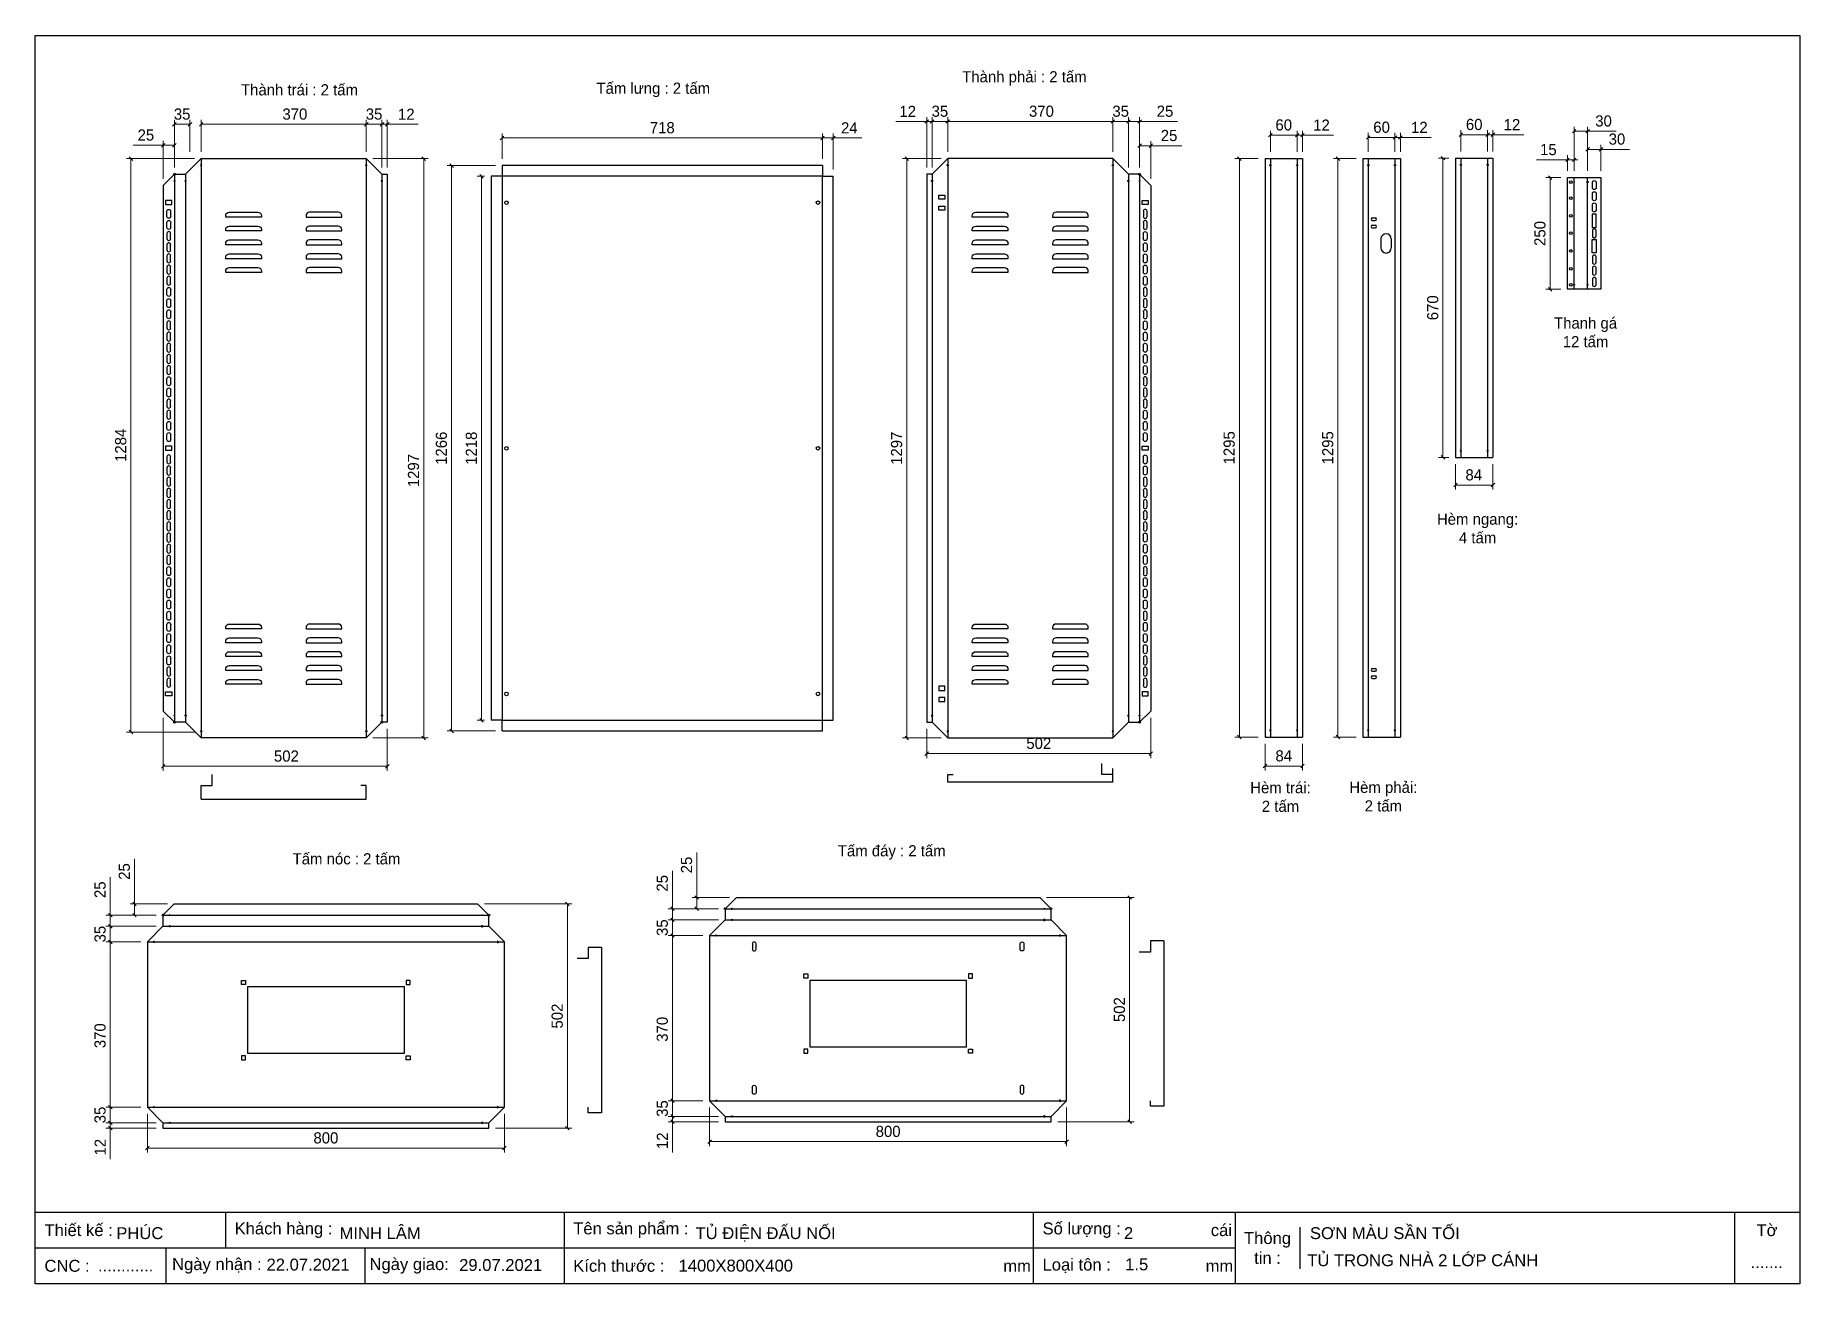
# Model space of a CAD drawing. Header units: millimetres. Extents: x 0 to 3953, y 0 to 2795.
import ezdxf

# ---------------------------------------------------------------- set-up
doc = ezdxf.new("R2010")
doc.units = ezdxf.units.MM
doc.layers.add('CNC', color=7, linetype='Continuous')
doc.layers.add('DIM', color=253, linetype='Continuous')
doc.styles.add('Arial', font='arial.ttf')
doc.dimstyles.new('Dim-25', dxfattribs={"dimtxt": 25, "dimasz": 8, "dimexe": 10, "dimexo": 15, "dimgap": 10, "dimtad": 1, "dimdec": 0, "dimtxsty": 'Standard', "dimblk": 'OBLIQUE', "dimcen": 10, "dimclrd": 5, "dimclre": 5, "dimclrt": 3, "dimazin": 3, "dimtfac": 1, "dimtdec": 0, "dimtmove": 0, "dimatfit": 3, "dimldrblk": 'OBLIQUE', "dimlwd": 9, "dimlwe": 9})

msp = doc.modelspace()

# ---------------------------------------------------------------- texts
at = {"color": 2, "char_height": 25, "attachment_point": 5}
for s, insert, width in [('Thành trái : 2 tấm', (591.9, 2672.9), 785), ('Tấm lưng : 2 tấm', (1384.6, 2672.9), 785), ('Thành phải : 2 tấm', (2216, 2698.5), 835), ('Thanh gá\\P12 tấm', (3473.3, 2129.8), 785), ('Hèm ngang: \\P4 tấm', (3231.4, 1690.8), 785), ('Hèm trái: \\P2 tấm', (2789.8, 1089.6), 785), ('Hèm phải: \\P2 tấm', (3020.2, 1090.4), 785), ('Tấm nóc : 2 tấm', (697.3, 951.1), 785), ('Tấm đáy : 2 tấm', (1918.8, 965.5), 785)]:
    msp.add_mtext(s, dxfattribs=dict(at, insert=insert, width=width))

# ---------------------------------------------------------------- blocks, each defined once
blk = doc.blocks.new('*D1')
at = {"color": 0, "linetype": 'ByBlock', "lineweight": -2}
for p, q in [((874.3, 2515), (866.3, 2523)), ((866.3, 1226), (874.3, 1218))]:
    blk.add_line(p, q, dxfattribs=at)
at = {"layer": 'Defpoints', "color": 0, "transparency": 16777216}
for p in [(741.6, 2519), (741.6, 1222), (870.3, 1222)]:
    blk.add_point(p, dxfattribs=at)
at = {"layer": 'DIM', "color": 5, "lineweight": 9, "transparency": 16777216}
for p, q in [((756.6, 2519), (880.3, 2519)), ((870.3, 2519), (870.3, 1222)), ((756.6, 1222), (880.3, 1222))]:
    blk.add_line(p, q, dxfattribs=at)
at = {"layer": 'DIM', "color": 3, "transparency": 16777216, "insert": (847.5, 1820.5), "char_height": 25, "attachment_point": 5, "rotation": 90}
blk.add_mtext('1297', dxfattribs=at)
blk = doc.blocks.new('_Oblique')
at = {"color": 0, "linetype": 'ByBlock', "lineweight": -2}
blk.add_line((-0.5, -0.5), (0.5, 0.5), dxfattribs=at)
blk = doc.blocks.new('*D2')
at = {"color": 0, "linetype": 'ByBlock', "lineweight": -2}
for p, q in [((375.6, 2599.9), (367.6, 2591.9)), ((737.6, 2591.9), (745.6, 2599.9))]:
    blk.add_line(p, q, dxfattribs=at)
at = {"layer": 'Defpoints', "color": 0, "transparency": 16777216}
for p in [(741.6, 2595.9), (371.6, 2519), (741.6, 2519)]:
    blk.add_point(p, dxfattribs=at)
at = {"layer": 'DIM', "color": 5, "lineweight": 9, "transparency": 16777216}
for p, q in [((371.6, 2534), (371.6, 2605.9)), ((371.6, 2595.9), (741.6, 2595.9)), ((741.6, 2534), (741.6, 2605.9))]:
    blk.add_line(p, q, dxfattribs=at)
at = {"layer": 'DIM', "color": 3, "transparency": 16777216, "insert": (581.6, 2618.6), "char_height": 25, "attachment_point": 5}
blk.add_mtext('370', dxfattribs=at)
blk = doc.blocks.new('*D3')
at = {"color": 0, "linetype": 'ByBlock', "lineweight": -2}
for p, q in [((745.6, 2599.9), (737.6, 2591.9)), ((772.6, 2591.9), (780.6, 2599.9))]:
    blk.add_line(p, q, dxfattribs=at)
at = {"layer": 'Defpoints', "color": 0, "transparency": 16777216}
for p in [(776.6, 2595.9), (741.6, 2519), (776.6, 2484)]:
    blk.add_point(p, dxfattribs=at)
at = {"layer": 'DIM', "color": 5, "lineweight": 9, "transparency": 16777216}
for p, q in [((741.6, 2534), (741.6, 2605.9)), ((741.6, 2595.9), (776.6, 2595.9)), ((776.6, 2499), (776.6, 2605.9))]:
    blk.add_line(p, q, dxfattribs=at)
at = {"layer": 'DIM', "color": 3, "transparency": 16777216, "insert": (759.1, 2618.6), "char_height": 25, "attachment_point": 5}
blk.add_mtext('35', dxfattribs=at)
blk = doc.blocks.new('*D4')
at = {"color": 0, "linetype": 'ByBlock', "lineweight": -2}
for p, q in [((772.6, 2591.9), (780.6, 2599.9)), ((792.6, 2599.9), (784.6, 2591.9))]:
    blk.add_line(p, q, dxfattribs=at)
at = {"layer": 'Defpoints', "color": 0, "transparency": 16777216}
for p in [(788.6, 2595.9), (776.6, 2484), (788.6, 2484)]:
    blk.add_point(p, dxfattribs=at)
at = {"layer": 'DIM', "color": 5, "lineweight": 9, "transparency": 16777216}
for p, q in [((776.6, 2595.9), (768.6, 2595.9)), ((776.6, 2499), (776.6, 2605.9)), ((776.6, 2595.9), (788.6, 2595.9)), ((788.6, 2499), (788.6, 2605.9)), ((788.6, 2595.9), (857.8, 2595.9))]:
    blk.add_line(p, q, dxfattribs=at)
at = {"layer": 'DIM', "color": 3, "transparency": 16777216, "insert": (831.2, 2618.4), "char_height": 25, "attachment_point": 5}
blk.add_mtext('12', dxfattribs=at)
blk = doc.blocks.new('*D5')
at = {"color": 0, "linetype": 'ByBlock', "lineweight": -2}
for p, q in [((290.6, 1162.4), (282.6, 1154.4)), ((784.6, 1154.4), (792.6, 1162.4))]:
    blk.add_line(p, q, dxfattribs=at)
at = {"layer": 'Defpoints', "color": 0, "transparency": 16777216}
for p in [(286.6, 1282), (788.6, 1257), (788.6, 1158.4)]:
    blk.add_point(p, dxfattribs=at)
at = {"layer": 'DIM', "color": 5, "lineweight": 9, "transparency": 16777216}
for p, q in [((286.6, 1267), (286.6, 1148.4)), ((788.6, 1242), (788.6, 1148.4)), ((286.6, 1158.4), (788.6, 1158.4))]:
    blk.add_line(p, q, dxfattribs=at)
at = {"layer": 'DIM', "color": 3, "transparency": 16777216, "insert": (562.6, 1181.2), "char_height": 25, "attachment_point": 5}
blk.add_mtext('502', dxfattribs=at)
blk = doc.blocks.new('*D6')
at = {"color": 0, "linetype": 'ByBlock', "lineweight": -2}
for p, q in [((315.6, 2599.9), (307.6, 2591.9)), ((342.6, 2591.9), (350.6, 2599.9))]:
    blk.add_line(p, q, dxfattribs=at)
at = {"layer": 'Defpoints', "color": 0, "transparency": 16777216}
for p in [(311.6, 2595.9), (346.6, 2519), (311.6, 2484)]:
    blk.add_point(p, dxfattribs=at)
at = {"layer": 'DIM', "color": 5, "lineweight": 9, "transparency": 16777216}
for p, q in [((311.6, 2499), (311.6, 2605.9)), ((346.6, 2595.9), (311.6, 2595.9)), ((346.6, 2534), (346.6, 2605.9))]:
    blk.add_line(p, q, dxfattribs=at)
at = {"layer": 'DIM', "color": 3, "transparency": 16777216, "insert": (329.1, 2618.6), "char_height": 25, "attachment_point": 5}
blk.add_mtext('35', dxfattribs=at)
blk = doc.blocks.new('*D7')
at = {"color": 0, "linetype": 'ByBlock', "lineweight": -2}
for p, q in [((315.6, 2599.9), (307.6, 2591.9)), ((342.6, 2591.9), (350.6, 2599.9))]:
    blk.add_line(p, q, dxfattribs=at)
at = {"layer": 'Defpoints', "color": 0, "transparency": 16777216}
for p in [(311.6, 2595.9), (346.6, 2519), (311.6, 2484)]:
    blk.add_point(p, dxfattribs=at)
at = {"layer": 'DIM', "color": 5, "lineweight": 9, "transparency": 16777216}
for p, q in [((311.6, 2499), (311.6, 2605.9)), ((346.6, 2595.9), (311.6, 2595.9)), ((346.6, 2534), (346.6, 2605.9))]:
    blk.add_line(p, q, dxfattribs=at)
at = {"layer": 'DIM', "color": 3, "transparency": 16777216, "insert": (329.1, 2618.6), "char_height": 25, "attachment_point": 5}
blk.add_mtext('35', dxfattribs=at)
blk = doc.blocks.new('*D8')
at = {"color": 0, "linetype": 'ByBlock', "lineweight": -2}
for p, q in [((290.6, 2553), (282.6, 2545)), ((307.6, 2545), (315.6, 2553))]:
    blk.add_line(p, q, dxfattribs=at)
at = {"layer": 'Defpoints', "color": 0, "transparency": 16777216}
for p in [(286.6, 2549), (286.6, 2459), (311.6, 2484)]:
    blk.add_point(p, dxfattribs=at)
at = {"layer": 'DIM', "color": 5, "lineweight": 9, "transparency": 16777216}
for p, q in [((286.6, 2549), (219.6, 2549)), ((286.6, 2474), (286.6, 2559)), ((311.6, 2549), (286.6, 2549)), ((311.6, 2499), (311.6, 2559))]:
    blk.add_line(p, q, dxfattribs=at)
at = {"layer": 'DIM', "color": 3, "transparency": 16777216, "insert": (247.8, 2571.7), "char_height": 25, "attachment_point": 5}
blk.add_mtext('25', dxfattribs=at)
blk = doc.blocks.new('f3daunguoc')
at = {"layer": 'CNC', "color": 2, "lineweight": -3}
blk.add_circle((0, 0), 1.5, dxfattribs=at)
blk = doc.blocks.new('f2dauxuoi')
at = {"layer": 'CNC', "color": 2, "lineweight": -3}
blk.add_circle((0, 0), 1, dxfattribs=at)
blk = doc.blocks.new('ovan8.5x20')
at = {"layer": 'CNC', "color": 2, "lineweight": -3}
for p, q in [((5.7, 4.2), (-5.8, 4.2)), ((-5.8, -4.2), (5.7, -4.2))]:
    blk.add_line(p, q, dxfattribs=at)
for centre, start, end in [((-5.8, 0), 90, 270), ((5.7, 0), 270, 90)]:
    blk.add_arc(centre, 4.25, start, end, dxfattribs=at)
blk = doc.blocks.new('*D9')
at = {"color": 0, "linetype": 'ByBlock', "lineweight": -2}
for p, q in [((218.2, 2515), (210.2, 2523)), ((210.2, 1239.2), (218.2, 1231.2))]:
    blk.add_line(p, q, dxfattribs=at)
at = {"layer": 'Defpoints', "color": 0, "transparency": 16777216}
for p in [(371.6, 2519), (214.2, 1235.2), (371.6, 1235.2)]:
    blk.add_point(p, dxfattribs=at)
at = {"layer": 'DIM', "color": 5, "lineweight": 9, "transparency": 16777216}
for p, q in [((356.6, 2519), (204.2, 2519)), ((214.2, 2519), (214.2, 1235.2)), ((356.6, 1235.2), (204.2, 1235.2))]:
    blk.add_line(p, q, dxfattribs=at)
at = {"layer": 'DIM', "color": 3, "transparency": 16777216, "insert": (191.5, 1877.1), "char_height": 25, "attachment_point": 5, "rotation": 90}
blk.add_mtext('1284', dxfattribs=at)
blk = doc.blocks.new('*D10')
at = {"color": 0, "linetype": 'ByBlock', "lineweight": -2}
for p, q in [((3042.3, 2562.4), (3050.3, 2570.4)), ((3062.3, 2570.4), (3054.3, 2562.4))]:
    blk.add_line(p, q, dxfattribs=at)
at = {"layer": 'Defpoints', "color": 0, "transparency": 16777216}
for p in [(3058.3, 2566.4), (3046.3, 2519), (3058.3, 2519)]:
    blk.add_point(p, dxfattribs=at)
at = {"layer": 'DIM', "color": 5, "lineweight": 9, "transparency": 16777216}
for p, q in [((3046.3, 2534), (3046.3, 2576.4)), ((3058.3, 2534), (3058.3, 2576.4)), ((3046.3, 2566.4), (3038.3, 2566.4)), ((3046.3, 2566.4), (3058.3, 2566.4)), ((3058.3, 2566.4), (3127.5, 2566.4))]:
    blk.add_line(p, q, dxfattribs=at)
at = {"layer": 'DIM', "color": 3, "transparency": 16777216, "insert": (3100.9, 2589), "char_height": 25, "attachment_point": 5}
blk.add_mtext('12', dxfattribs=at)
blk = doc.blocks.new('*D11')
at = {"color": 0, "linetype": 'ByBlock', "lineweight": -2}
for p, q in [((2990.3, 2570.4), (2982.3, 2562.4)), ((3042.3, 2562.4), (3050.3, 2570.4))]:
    blk.add_line(p, q, dxfattribs=at)
at = {"layer": 'Defpoints', "color": 0, "transparency": 16777216}
for p in [(2986.3, 2566.4), (2986.3, 2519), (3046.3, 2519)]:
    blk.add_point(p, dxfattribs=at)
at = {"layer": 'DIM', "color": 5, "lineweight": 9, "transparency": 16777216}
for p, q in [((2986.3, 2534), (2986.3, 2576.4)), ((3046.3, 2534), (3046.3, 2576.4)), ((3046.3, 2566.4), (2986.3, 2566.4))]:
    blk.add_line(p, q, dxfattribs=at)
at = {"layer": 'DIM', "color": 3, "transparency": 16777216, "insert": (3016.3, 2589.2), "char_height": 25, "attachment_point": 5}
blk.add_mtext('60', dxfattribs=at)
blk = doc.blocks.new('*D12')
at = {"color": 0, "linetype": 'ByBlock', "lineweight": -2}
for p, q in [((2823.1, 2567.5), (2831.1, 2575.5)), ((2843.1, 2575.5), (2835.1, 2567.5))]:
    blk.add_line(p, q, dxfattribs=at)
at = {"layer": 'Defpoints', "color": 0, "transparency": 16777216}
for p in [(2839.1, 2571.5), (2827.1, 2519), (2839.1, 2519)]:
    blk.add_point(p, dxfattribs=at)
at = {"layer": 'DIM', "color": 5, "lineweight": 9, "transparency": 16777216}
for p, q in [((2827.1, 2571.5), (2819.1, 2571.5)), ((2827.1, 2534), (2827.1, 2581.5)), ((2827.1, 2571.5), (2839.1, 2571.5)), ((2839.1, 2534), (2839.1, 2581.5)), ((2839.1, 2571.5), (2908.3, 2571.5))]:
    blk.add_line(p, q, dxfattribs=at)
at = {"layer": 'DIM', "color": 3, "transparency": 16777216, "insert": (2881.7, 2594.1), "char_height": 25, "attachment_point": 5}
blk.add_mtext('12', dxfattribs=at)
blk = doc.blocks.new('*D13')
at = {"color": 0, "linetype": 'ByBlock', "lineweight": -2}
for p, q in [((2771.1, 2575.5), (2763.1, 2567.5)), ((2823.1, 2567.5), (2831.1, 2575.5))]:
    blk.add_line(p, q, dxfattribs=at)
at = {"layer": 'Defpoints', "color": 0, "transparency": 16777216}
for p in [(2767.1, 2571.5), (2767.1, 2519), (2827.1, 2519)]:
    blk.add_point(p, dxfattribs=at)
at = {"layer": 'DIM', "color": 5, "lineweight": 9, "transparency": 16777216}
for p, q in [((2767.1, 2534), (2767.1, 2581.5)), ((2827.1, 2571.5), (2767.1, 2571.5)), ((2827.1, 2534), (2827.1, 2581.5))]:
    blk.add_line(p, q, dxfattribs=at)
at = {"layer": 'DIM', "color": 3, "transparency": 16777216, "insert": (2797.1, 2594.3), "char_height": 25, "attachment_point": 5}
blk.add_mtext('60', dxfattribs=at)
blk = doc.blocks.new('*D14')
at = {"color": 0, "linetype": 'ByBlock', "lineweight": -2}
for p, q in [((2701.7, 2515), (2693.7, 2523)), ((2693.7, 1228), (2701.7, 1220))]:
    blk.add_line(p, q, dxfattribs=at)
at = {"layer": 'Defpoints', "color": 0, "transparency": 16777216}
for p in [(2755.1, 2519), (2697.7, 1224), (2755.1, 1224)]:
    blk.add_point(p, dxfattribs=at)
at = {"layer": 'DIM', "color": 5, "lineweight": 9, "transparency": 16777216}
for p, q in [((2740.1, 2519), (2687.7, 2519)), ((2697.7, 2519), (2697.7, 1224)), ((2740.1, 1224), (2687.7, 1224))]:
    blk.add_line(p, q, dxfattribs=at)
at = {"layer": 'DIM', "color": 3, "transparency": 16777216, "insert": (2674.9, 1871.5), "char_height": 25, "attachment_point": 5, "rotation": 90}
blk.add_mtext('1295', dxfattribs=at)
blk = doc.blocks.new('*D15')
at = {"color": 0, "linetype": 'ByBlock', "lineweight": -2}
for p, q in [((2922.6, 2515), (2914.6, 2523)), ((2914.6, 1228), (2922.6, 1220))]:
    blk.add_line(p, q, dxfattribs=at)
at = {"layer": 'Defpoints', "color": 0, "transparency": 16777216}
for p in [(2974.3, 2519), (2918.6, 1224), (2974.3, 1224)]:
    blk.add_point(p, dxfattribs=at)
at = {"layer": 'DIM', "color": 5, "lineweight": 9, "transparency": 16777216}
for p, q in [((2959.3, 2519), (2908.6, 2519)), ((2918.6, 2519), (2918.6, 1224)), ((2959.3, 1224), (2908.6, 1224))]:
    blk.add_line(p, q, dxfattribs=at)
at = {"layer": 'DIM', "color": 3, "transparency": 16777216, "insert": (2895.8, 1871.5), "char_height": 25, "attachment_point": 5, "rotation": 90}
blk.add_mtext('1295', dxfattribs=at)
blk = doc.blocks.new('*D16')
at = {"color": 0, "linetype": 'ByBlock', "lineweight": -2}
for p, q in [((3249.8, 2568.5), (3257.8, 2576.5)), ((3269.8, 2576.5), (3261.8, 2568.5))]:
    blk.add_line(p, q, dxfattribs=at)
at = {"layer": 'Defpoints', "color": 0, "transparency": 16777216}
for p in [(3265.8, 2572.5), (3253.8, 2520), (3265.8, 2520)]:
    blk.add_point(p, dxfattribs=at)
at = {"layer": 'DIM', "color": 5, "lineweight": 9, "transparency": 16777216}
for p, q in [((3253.8, 2572.5), (3245.8, 2572.5)), ((3253.8, 2535), (3253.8, 2582.5)), ((3253.8, 2572.5), (3265.8, 2572.5)), ((3265.8, 2535), (3265.8, 2582.5)), ((3265.8, 2572.5), (3335, 2572.5))]:
    blk.add_line(p, q, dxfattribs=at)
at = {"layer": 'DIM', "color": 3, "transparency": 16777216, "insert": (3308.4, 2595.1), "char_height": 25, "attachment_point": 5}
blk.add_mtext('12', dxfattribs=at)
blk = doc.blocks.new('*D17')
at = {"color": 0, "linetype": 'ByBlock', "lineweight": -2}
for p, q in [((3197.8, 2576.5), (3189.8, 2568.5)), ((3249.8, 2568.5), (3257.8, 2576.5))]:
    blk.add_line(p, q, dxfattribs=at)
at = {"layer": 'Defpoints', "color": 0, "transparency": 16777216}
for p in [(3193.8, 2572.5), (3193.8, 2520), (3253.8, 2520)]:
    blk.add_point(p, dxfattribs=at)
at = {"layer": 'DIM', "color": 5, "lineweight": 9, "transparency": 16777216}
for p, q in [((3193.8, 2535), (3193.8, 2582.5)), ((3253.8, 2572.5), (3193.8, 2572.5)), ((3253.8, 2535), (3253.8, 2582.5))]:
    blk.add_line(p, q, dxfattribs=at)
at = {"layer": 'DIM', "color": 3, "transparency": 16777216, "insert": (3223.8, 2595.3), "char_height": 25, "attachment_point": 5}
blk.add_mtext('60', dxfattribs=at)
blk = doc.blocks.new('*D18')
at = {"color": 0, "linetype": 'ByBlock', "lineweight": -2}
for p, q in [((3157.8, 2516), (3149.8, 2524)), ((3149.8, 1854), (3157.8, 1846))]:
    blk.add_line(p, q, dxfattribs=at)
at = {"layer": 'Defpoints', "color": 0, "transparency": 16777216}
for p in [(3181.8, 2520), (3153.8, 1850), (3181.8, 1850)]:
    blk.add_point(p, dxfattribs=at)
at = {"layer": 'DIM', "color": 5, "lineweight": 9, "transparency": 16777216}
for p, q in [((3166.8, 2520), (3143.8, 2520)), ((3153.8, 2520), (3153.8, 1850)), ((3166.8, 1850), (3143.8, 1850))]:
    blk.add_line(p, q, dxfattribs=at)
at = {"layer": 'DIM', "color": 3, "transparency": 16777216, "insert": (3131, 2185), "char_height": 25, "attachment_point": 5, "rotation": 90}
blk.add_mtext('670', dxfattribs=at)
blk = doc.blocks.new('*D19')
at = {"color": 0, "linetype": 'ByBlock', "lineweight": -2}
for p, q in [((2759.1, 1162.9), (2751.1, 1154.9)), ((2835.1, 1154.9), (2843.1, 1162.9))]:
    blk.add_line(p, q, dxfattribs=at)
at = {"layer": 'Defpoints', "color": 0, "transparency": 16777216}
for p in [(2755.1, 1224), (2839.1, 1224), (2839.1, 1158.9)]:
    blk.add_point(p, dxfattribs=at)
at = {"layer": 'DIM', "color": 5, "lineweight": 9, "transparency": 16777216}
for p, q in [((2755.1, 1209), (2755.1, 1148.9)), ((2839.1, 1209), (2839.1, 1148.9)), ((2755.1, 1158.9), (2839.1, 1158.9))]:
    blk.add_line(p, q, dxfattribs=at)
at = {"layer": 'DIM', "color": 3, "transparency": 16777216, "insert": (2797.1, 1181.7), "char_height": 25, "attachment_point": 5}
blk.add_mtext('84', dxfattribs=at)
blk = doc.blocks.new('*D20')
at = {"color": 0, "linetype": 'ByBlock', "lineweight": -2}
for p, q in [((3185.8, 1792), (3177.8, 1784)), ((3261.8, 1784), (3269.8, 1792))]:
    blk.add_line(p, q, dxfattribs=at)
at = {"layer": 'Defpoints', "color": 0, "transparency": 16777216}
for p in [(3181.8, 1850), (3265.8, 1850), (3265.8, 1788)]:
    blk.add_point(p, dxfattribs=at)
at = {"layer": 'DIM', "color": 5, "lineweight": 9, "transparency": 16777216}
for p, q in [((3181.8, 1835), (3181.8, 1778)), ((3265.8, 1835), (3265.8, 1778)), ((3181.8, 1788), (3265.8, 1788))]:
    blk.add_line(p, q, dxfattribs=at)
at = {"layer": 'DIM', "color": 3, "transparency": 16777216, "insert": (3222.8, 1810.8), "char_height": 25, "attachment_point": 5}
blk.add_mtext('84', dxfattribs=at)
blk = doc.blocks.new('*D21')
at = {"color": 0, "linetype": 'ByBlock', "lineweight": -2}
for p, q in [((255.1, 307.6), (247.1, 299.6)), ((1047.1, 299.6), (1055.1, 307.6))]:
    blk.add_line(p, q, dxfattribs=at)
at = {"layer": 'Defpoints', "color": 0, "transparency": 16777216}
for p in [(251.1, 395.2), (1051.1, 395.2), (1051.1, 303.6)]:
    blk.add_point(p, dxfattribs=at)
at = {"layer": 'DIM', "color": 5, "lineweight": 9, "transparency": 16777216}
for p, q in [((251.1, 380.2), (251.1, 293.6)), ((1051.1, 380.2), (1051.1, 293.6)), ((251.1, 303.6), (1051.1, 303.6))]:
    blk.add_line(p, q, dxfattribs=at)
at = {"layer": 'DIM', "color": 3, "transparency": 16777216, "insert": (651.1, 326.3), "char_height": 25, "attachment_point": 5}
blk.add_mtext('800', dxfattribs=at)
blk = doc.blocks.new('*D22')
at = {"color": 0, "linetype": 'ByBlock', "lineweight": -2}
for p, q in [((171.9, 761.2), (163.9, 769.2)), ((163.9, 399.2), (171.9, 391.2))]:
    blk.add_line(p, q, dxfattribs=at)
at = {"layer": 'Defpoints', "color": 0, "transparency": 16777216}
for p in [(251.1, 765.2), (167.9, 395.2), (251.1, 395.2)]:
    blk.add_point(p, dxfattribs=at)
at = {"layer": 'DIM', "color": 5, "lineweight": 9, "transparency": 16777216}
for p, q in [((236.1, 765.2), (157.9, 765.2)), ((167.9, 765.2), (167.9, 395.2)), ((236.1, 395.2), (157.9, 395.2))]:
    blk.add_line(p, q, dxfattribs=at)
at = {"layer": 'DIM', "color": 3, "transparency": 16777216, "insert": (145.2, 555.2), "char_height": 25, "attachment_point": 5, "rotation": 90}
blk.add_mtext('370', dxfattribs=at)
blk = doc.blocks.new('*D23')
at = {"color": 0, "linetype": 'ByBlock', "lineweight": -2}
for p, q in [((171.9, 391.2), (163.9, 399.2)), ((163.9, 364.2), (171.9, 356.2))]:
    blk.add_line(p, q, dxfattribs=at)
at = {"layer": 'Defpoints', "color": 0, "transparency": 16777216}
for p in [(167.9, 360.2), (251.1, 395.2), (286.1, 360.2)]:
    blk.add_point(p, dxfattribs=at)
at = {"layer": 'DIM', "color": 5, "lineweight": 9, "transparency": 16777216}
for p, q in [((236.1, 395.2), (157.9, 395.2)), ((271.1, 360.2), (157.9, 360.2)), ((167.9, 395.2), (167.9, 360.2))]:
    blk.add_line(p, q, dxfattribs=at)
at = {"layer": 'DIM', "color": 3, "transparency": 16777216, "insert": (145.2, 377.7), "char_height": 25, "attachment_point": 5, "rotation": 90}
blk.add_mtext('35', dxfattribs=at)
blk = doc.blocks.new('*D24')
at = {"color": 0, "linetype": 'ByBlock', "lineweight": -2}
for p, q in [((163.9, 364.2), (171.9, 356.2)), ((171.9, 344.2), (163.9, 352.2))]:
    blk.add_line(p, q, dxfattribs=at)
at = {"layer": 'Defpoints', "color": 0, "transparency": 16777216}
for p in [(286.1, 360.2), (167.9, 348.2), (286.1, 348.2)]:
    blk.add_point(p, dxfattribs=at)
at = {"layer": 'DIM', "color": 5, "lineweight": 9, "transparency": 16777216}
for p, q in [((271.1, 360.2), (157.9, 360.2)), ((167.9, 360.2), (167.9, 368.2)), ((167.9, 360.2), (167.9, 348.2)), ((271.1, 348.2), (157.9, 348.2)), ((167.9, 348.2), (167.9, 279))]:
    blk.add_line(p, q, dxfattribs=at)
at = {"layer": 'DIM', "color": 3, "transparency": 16777216, "insert": (145.4, 305.6), "char_height": 25, "attachment_point": 5, "rotation": 90}
blk.add_mtext('12', dxfattribs=at)
blk = doc.blocks.new('*D25')
at = {"color": 0, "linetype": 'ByBlock', "lineweight": -2}
for p, q in [((1196.1, 846.2), (1188.1, 854.2)), ((1188.1, 352.2), (1196.1, 344.2))]:
    blk.add_line(p, q, dxfattribs=at)
at = {"layer": 'Defpoints', "color": 0, "transparency": 16777216}
for p in [(991.1, 850.2), (1016.1, 348.2), (1192.1, 348.2)]:
    blk.add_point(p, dxfattribs=at)
at = {"layer": 'DIM', "color": 5, "lineweight": 9, "transparency": 16777216}
for p, q in [((1006.1, 850.2), (1202.1, 850.2)), ((1192.1, 850.2), (1192.1, 348.2)), ((1031.1, 348.2), (1202.1, 348.2))]:
    blk.add_line(p, q, dxfattribs=at)
at = {"layer": 'DIM', "color": 3, "transparency": 16777216, "insert": (1169.4, 599.2), "char_height": 25, "attachment_point": 5, "rotation": 90}
blk.add_mtext('502', dxfattribs=at)
blk = doc.blocks.new('*D26')
at = {"color": 0, "linetype": 'ByBlock', "lineweight": -2}
for p, q in [((171.9, 796.2), (163.9, 804.2)), ((163.9, 769.2), (171.9, 761.2))]:
    blk.add_line(p, q, dxfattribs=at)
at = {"layer": 'Defpoints', "color": 0, "transparency": 16777216}
for p in [(167.9, 800.2), (286.1, 800.2), (251.1, 765.2)]:
    blk.add_point(p, dxfattribs=at)
at = {"layer": 'DIM', "color": 5, "lineweight": 9, "transparency": 16777216}
for p, q in [((271.1, 800.2), (157.9, 800.2)), ((167.9, 765.2), (167.9, 800.2)), ((236.1, 765.2), (157.9, 765.2))]:
    blk.add_line(p, q, dxfattribs=at)
at = {"layer": 'DIM', "color": 3, "transparency": 16777216, "insert": (145.2, 782.7), "char_height": 25, "attachment_point": 5, "rotation": 90}
blk.add_mtext('35', dxfattribs=at)
blk = doc.blocks.new('*D27')
at = {"color": 0, "linetype": 'ByBlock', "lineweight": -2}
for p, q in [((171.9, 821.2), (163.9, 829.2)), ((163.9, 804.2), (171.9, 796.2))]:
    blk.add_line(p, q, dxfattribs=at)
at = {"layer": 'Defpoints', "color": 0, "transparency": 16777216}
for p in [(167.9, 825.2), (286.1, 825.2), (286.1, 800.2)]:
    blk.add_point(p, dxfattribs=at)
at = {"layer": 'DIM', "color": 5, "lineweight": 9, "transparency": 16777216}
for p, q in [((167.9, 825.2), (167.9, 910.3)), ((271.1, 825.2), (157.9, 825.2)), ((271.1, 800.2), (157.9, 800.2)), ((167.9, 800.2), (167.9, 825.2))]:
    blk.add_line(p, q, dxfattribs=at)
at = {"layer": 'DIM', "color": 3, "transparency": 16777216, "insert": (145.2, 882), "char_height": 25, "attachment_point": 5, "rotation": 90}
blk.add_mtext('25', dxfattribs=at)
blk = doc.blocks.new('*D28')
at = {"color": 0, "linetype": 'ByBlock', "lineweight": -2}
for p, q in [((226.3, 846.2), (218.3, 854.2)), ((218.3, 829.2), (226.3, 821.2))]:
    blk.add_line(p, q, dxfattribs=at)
at = {"layer": 'Defpoints', "color": 0, "transparency": 16777216}
for p in [(222.3, 850.2), (311.1, 850.2), (286.1, 825.2)]:
    blk.add_point(p, dxfattribs=at)
at = {"layer": 'DIM', "color": 5, "lineweight": 9, "transparency": 16777216}
for p, q in [((222.3, 850.2), (222.3, 951.1)), ((296.1, 850.2), (212.3, 850.2)), ((222.3, 825.2), (222.3, 850.2)), ((271.1, 825.2), (212.3, 825.2))]:
    blk.add_line(p, q, dxfattribs=at)
at = {"layer": 'DIM', "color": 3, "transparency": 16777216, "insert": (199.6, 922.9), "char_height": 25, "attachment_point": 5, "rotation": 90}
blk.add_mtext('25', dxfattribs=at)
blk = doc.blocks.new('*D29')
at = {"color": 0, "linetype": 'ByBlock', "lineweight": -2}
for p, q in [((1514.7, 322), (1506.7, 314)), ((2306.7, 314), (2314.7, 322))]:
    blk.add_line(p, q, dxfattribs=at)
at = {"layer": 'Defpoints', "color": 0, "transparency": 16777216}
for p in [(1510.7, 409.6), (2310.7, 409.6), (2310.7, 318)]:
    blk.add_point(p, dxfattribs=at)
at = {"layer": 'DIM', "color": 5, "lineweight": 9, "transparency": 16777216}
for p, q in [((1510.7, 394.6), (1510.7, 308)), ((2310.7, 394.6), (2310.7, 308)), ((1510.7, 318), (2310.7, 318))]:
    blk.add_line(p, q, dxfattribs=at)
at = {"layer": 'DIM', "color": 3, "transparency": 16777216, "insert": (1910.7, 340.8), "char_height": 25, "attachment_point": 5}
blk.add_mtext('800', dxfattribs=at)
blk = doc.blocks.new('*D30')
at = {"color": 0, "linetype": 'ByBlock', "lineweight": -2}
for p, q in [((1431.6, 775.6), (1423.6, 783.6)), ((1423.6, 413.6), (1431.6, 405.6))]:
    blk.add_line(p, q, dxfattribs=at)
at = {"layer": 'Defpoints', "color": 0, "transparency": 16777216}
for p in [(1510.7, 779.6), (1427.6, 409.6), (1510.7, 409.6)]:
    blk.add_point(p, dxfattribs=at)
at = {"layer": 'DIM', "color": 5, "lineweight": 9, "transparency": 16777216}
for p, q in [((1495.7, 779.6), (1417.6, 779.6)), ((1427.6, 779.6), (1427.6, 409.6)), ((1495.7, 409.6), (1417.6, 409.6))]:
    blk.add_line(p, q, dxfattribs=at)
at = {"layer": 'DIM', "color": 3, "transparency": 16777216, "insert": (1404.8, 569.6), "char_height": 25, "attachment_point": 5, "rotation": 90}
blk.add_mtext('370', dxfattribs=at)
blk = doc.blocks.new('*D31')
at = {"color": 0, "linetype": 'ByBlock', "lineweight": -2}
for p, q in [((1431.6, 405.6), (1423.6, 413.6)), ((1423.6, 378.6), (1431.6, 370.6))]:
    blk.add_line(p, q, dxfattribs=at)
at = {"layer": 'Defpoints', "color": 0, "transparency": 16777216}
for p in [(1510.7, 409.6), (1427.6, 374.6), (1545.7, 374.6)]:
    blk.add_point(p, dxfattribs=at)
at = {"layer": 'DIM', "color": 5, "lineweight": 9, "transparency": 16777216}
for p, q in [((1495.7, 409.6), (1417.6, 409.6)), ((1427.6, 409.6), (1427.6, 374.6)), ((1530.7, 374.6), (1417.6, 374.6))]:
    blk.add_line(p, q, dxfattribs=at)
at = {"layer": 'DIM', "color": 3, "transparency": 16777216, "insert": (1404.8, 392.1), "char_height": 25, "attachment_point": 5, "rotation": 90}
blk.add_mtext('35', dxfattribs=at)
blk = doc.blocks.new('*D32')
at = {"color": 0, "linetype": 'ByBlock', "lineweight": -2}
for p, q in [((1423.6, 378.6), (1431.6, 370.6)), ((1431.6, 358.6), (1423.6, 366.6))]:
    blk.add_line(p, q, dxfattribs=at)
at = {"layer": 'Defpoints', "color": 0, "transparency": 16777216}
for p in [(1427.6, 362.6), (1545.7, 374.6), (1545.7, 362.6)]:
    blk.add_point(p, dxfattribs=at)
at = {"layer": 'DIM', "color": 5, "lineweight": 9, "transparency": 16777216}
for p, q in [((1530.7, 374.6), (1417.6, 374.6)), ((1530.7, 362.6), (1417.6, 362.6)), ((1427.6, 374.6), (1427.6, 382.6)), ((1427.6, 374.6), (1427.6, 362.6)), ((1427.6, 362.6), (1427.6, 293.4))]:
    blk.add_line(p, q, dxfattribs=at)
at = {"layer": 'DIM', "color": 3, "transparency": 16777216, "insert": (1405, 320), "char_height": 25, "attachment_point": 5, "rotation": 90}
blk.add_mtext('12', dxfattribs=at)
blk = doc.blocks.new('*D33')
at = {"color": 0, "linetype": 'ByBlock', "lineweight": -2}
for p, q in [((2455.8, 860.6), (2447.8, 868.6)), ((2447.8, 366.6), (2455.8, 358.6))]:
    blk.add_line(p, q, dxfattribs=at)
at = {"layer": 'Defpoints', "color": 0, "transparency": 16777216}
for p in [(2250.7, 864.6), (2275.7, 362.6), (2451.8, 362.6)]:
    blk.add_point(p, dxfattribs=at)
at = {"layer": 'DIM', "color": 5, "lineweight": 9, "transparency": 16777216}
for p, q in [((2265.7, 864.6), (2461.8, 864.6)), ((2451.8, 864.6), (2451.8, 362.6)), ((2290.7, 362.6), (2461.8, 362.6))]:
    blk.add_line(p, q, dxfattribs=at)
at = {"layer": 'DIM', "color": 3, "transparency": 16777216, "insert": (2429, 613.6), "char_height": 25, "attachment_point": 5, "rotation": 90}
blk.add_mtext('502', dxfattribs=at)
blk = doc.blocks.new('*D34')
at = {"color": 0, "linetype": 'ByBlock', "lineweight": -2}
for p, q in [((1431.6, 810.6), (1423.6, 818.6)), ((1423.6, 783.6), (1431.6, 775.6))]:
    blk.add_line(p, q, dxfattribs=at)
at = {"layer": 'Defpoints', "color": 0, "transparency": 16777216}
for p in [(1427.6, 814.6), (1545.7, 814.6), (1510.7, 779.6)]:
    blk.add_point(p, dxfattribs=at)
at = {"layer": 'DIM', "color": 5, "lineweight": 9, "transparency": 16777216}
for p, q in [((1530.7, 814.6), (1417.6, 814.6)), ((1427.6, 779.6), (1427.6, 814.6)), ((1495.7, 779.6), (1417.6, 779.6))]:
    blk.add_line(p, q, dxfattribs=at)
at = {"layer": 'DIM', "color": 3, "transparency": 16777216, "insert": (1404.8, 797.1), "char_height": 25, "attachment_point": 5, "rotation": 90}
blk.add_mtext('35', dxfattribs=at)
blk = doc.blocks.new('*D35')
at = {"color": 0, "linetype": 'ByBlock', "lineweight": -2}
for p, q in [((1431.6, 835.6), (1423.6, 843.6)), ((1423.6, 818.6), (1431.6, 810.6))]:
    blk.add_line(p, q, dxfattribs=at)
at = {"layer": 'Defpoints', "color": 0, "transparency": 16777216}
for p in [(1427.6, 839.6), (1545.7, 839.6), (1545.7, 814.6)]:
    blk.add_point(p, dxfattribs=at)
at = {"layer": 'DIM', "color": 5, "lineweight": 9, "transparency": 16777216}
for p, q in [((1427.6, 839.6), (1427.6, 924.7)), ((1530.7, 839.6), (1417.6, 839.6)), ((1427.6, 814.6), (1427.6, 839.6)), ((1530.7, 814.6), (1417.6, 814.6))]:
    blk.add_line(p, q, dxfattribs=at)
at = {"layer": 'DIM', "color": 3, "transparency": 16777216, "insert": (1404.8, 896.5), "char_height": 25, "attachment_point": 5, "rotation": 90}
blk.add_mtext('25', dxfattribs=at)
blk = doc.blocks.new('*D36')
at = {"color": 0, "linetype": 'ByBlock', "lineweight": -2}
for p, q in [((1486, 860.6), (1478, 868.6)), ((1478, 843.6), (1486, 835.6))]:
    blk.add_line(p, q, dxfattribs=at)
at = {"layer": 'Defpoints', "color": 0, "transparency": 16777216}
for p in [(1482, 864.6), (1545.7, 839.6), (1570.7, 864.6)]:
    blk.add_point(p, dxfattribs=at)
at = {"layer": 'DIM', "color": 5, "lineweight": 9, "transparency": 16777216}
for p, q in [((1482, 864.6), (1482, 965.6)), ((1555.7, 864.6), (1472, 864.6)), ((1530.7, 839.6), (1472, 839.6)), ((1482, 839.6), (1482, 864.6))]:
    blk.add_line(p, q, dxfattribs=at)
at = {"layer": 'DIM', "color": 3, "transparency": 16777216, "insert": (1459.2, 937.4), "char_height": 25, "attachment_point": 5, "rotation": 90}
blk.add_mtext('25', dxfattribs=at)
blk = doc.blocks.new('*D37')
at = {"color": 0, "linetype": 'ByBlock', "lineweight": -2}
for p, q in [((1956.6, 2515), (1948.6, 2523)), ((1948.6, 1226), (1956.6, 1218))]:
    blk.add_line(p, q, dxfattribs=at)
at = {"layer": 'Defpoints', "color": 0, "transparency": 16777216}
for p in [(2044.2, 2519), (1952.6, 1222), (2044.2, 1222)]:
    blk.add_point(p, dxfattribs=at)
at = {"layer": 'DIM', "color": 5, "lineweight": 9, "transparency": 16777216}
for p, q in [((2029.2, 2519), (1942.6, 2519)), ((1952.6, 2519), (1952.6, 1222)), ((2029.2, 1222), (1942.6, 1222))]:
    blk.add_line(p, q, dxfattribs=at)
at = {"layer": 'DIM', "color": 3, "transparency": 16777216, "insert": (1929.8, 1870.5), "char_height": 25, "attachment_point": 5, "rotation": 90}
blk.add_mtext('1297', dxfattribs=at)
blk = doc.blocks.new('*D38')
at = {"color": 0, "linetype": 'ByBlock', "lineweight": -2}
for p, q in [((2048.2, 2606.2), (2040.2, 2598.2)), ((2410.2, 2598.2), (2418.2, 2606.2))]:
    blk.add_line(p, q, dxfattribs=at)
at = {"layer": 'Defpoints', "color": 0, "transparency": 16777216}
for p in [(2044.2, 2602.2), (2044.2, 2519), (2414.2, 2519)]:
    blk.add_point(p, dxfattribs=at)
at = {"layer": 'DIM', "color": 5, "lineweight": 9, "transparency": 16777216}
for p, q in [((2044.2, 2534), (2044.2, 2612.2)), ((2414.2, 2534), (2414.2, 2612.2)), ((2414.2, 2602.2), (2044.2, 2602.2))]:
    blk.add_line(p, q, dxfattribs=at)
at = {"layer": 'DIM', "color": 3, "transparency": 16777216, "insert": (2254.2, 2625), "char_height": 25, "attachment_point": 5}
blk.add_mtext('370', dxfattribs=at)
blk = doc.blocks.new('*D39')
at = {"color": 0, "linetype": 'ByBlock', "lineweight": -2}
for p, q in [((2013.2, 2606.2), (2005.2, 2598.2)), ((2040.2, 2598.2), (2048.2, 2606.2))]:
    blk.add_line(p, q, dxfattribs=at)
at = {"layer": 'Defpoints', "color": 0, "transparency": 16777216}
for p in [(2009.2, 2602.2), (2044.2, 2519), (2009.2, 2484)]:
    blk.add_point(p, dxfattribs=at)
at = {"layer": 'DIM', "color": 5, "lineweight": 9, "transparency": 16777216}
for p, q in [((2009.2, 2499), (2009.2, 2612.2)), ((2044.2, 2534), (2044.2, 2612.2)), ((2044.2, 2602.2), (2009.2, 2602.2))]:
    blk.add_line(p, q, dxfattribs=at)
at = {"layer": 'DIM', "color": 3, "transparency": 16777216, "insert": (2026.7, 2625), "char_height": 25, "attachment_point": 5}
blk.add_mtext('35', dxfattribs=at)
blk = doc.blocks.new('*D40')
at = {"color": 0, "linetype": 'ByBlock', "lineweight": -2}
for p, q in [((1993.2, 2598.2), (2001.2, 2606.2)), ((2013.2, 2606.2), (2005.2, 2598.2))]:
    blk.add_line(p, q, dxfattribs=at)
at = {"layer": 'Defpoints', "color": 0, "transparency": 16777216}
for p in [(1997.2, 2602.2), (1997.2, 2484), (2009.2, 2484)]:
    blk.add_point(p, dxfattribs=at)
at = {"layer": 'DIM', "color": 5, "lineweight": 9, "transparency": 16777216}
for p, q in [((1997.2, 2499), (1997.2, 2612.2)), ((2009.2, 2499), (2009.2, 2612.2)), ((1997.2, 2602.2), (1928, 2602.2)), ((2009.2, 2602.2), (1997.2, 2602.2)), ((2009.2, 2602.2), (2017.2, 2602.2))]:
    blk.add_line(p, q, dxfattribs=at)
at = {"layer": 'DIM', "color": 3, "transparency": 16777216, "insert": (1954.6, 2624.8), "char_height": 25, "attachment_point": 5}
blk.add_mtext('12', dxfattribs=at)
blk = doc.blocks.new('*D41')
at = {"color": 0, "linetype": 'ByBlock', "lineweight": -2}
for p, q in [((2001.2, 1190.8), (1993.2, 1182.8)), ((2495.2, 1182.8), (2503.2, 1190.8))]:
    blk.add_line(p, q, dxfattribs=at)
at = {"layer": 'Defpoints', "color": 0, "transparency": 16777216}
for p in [(2499.2, 1282), (1997.2, 1257), (1997.2, 1186.8)]:
    blk.add_point(p, dxfattribs=at)
at = {"layer": 'DIM', "color": 5, "lineweight": 9, "transparency": 16777216}
for p, q in [((2499.2, 1267), (2499.2, 1176.8)), ((1997.2, 1242), (1997.2, 1176.8)), ((2499.2, 1186.8), (1997.2, 1186.8))]:
    blk.add_line(p, q, dxfattribs=at)
at = {"layer": 'DIM', "color": 3, "transparency": 16777216, "insert": (2248.2, 1209.6), "char_height": 25, "attachment_point": 5}
blk.add_mtext('502', dxfattribs=at)
blk = doc.blocks.new('*D42')
at = {"color": 0, "linetype": 'ByBlock', "lineweight": -2}
for p, q in [((2418.2, 2606.2), (2410.2, 2598.2)), ((2445.2, 2598.2), (2453.2, 2606.2))]:
    blk.add_line(p, q, dxfattribs=at)
at = {"layer": 'Defpoints', "color": 0, "transparency": 16777216}
for p in [(2449.2, 2602.2), (2414.2, 2519), (2449.2, 2484)]:
    blk.add_point(p, dxfattribs=at)
at = {"layer": 'DIM', "color": 5, "lineweight": 9, "transparency": 16777216}
for p, q in [((2414.2, 2534), (2414.2, 2612.2)), ((2449.2, 2499), (2449.2, 2612.2)), ((2414.2, 2602.2), (2449.2, 2602.2))]:
    blk.add_line(p, q, dxfattribs=at)
at = {"layer": 'DIM', "color": 3, "transparency": 16777216, "insert": (2431.7, 2625), "char_height": 25, "attachment_point": 5}
blk.add_mtext('35', dxfattribs=at)
blk = doc.blocks.new('*D43')
at = {"color": 0, "linetype": 'ByBlock', "lineweight": -2}
for p, q in [((2453.2, 2606.2), (2445.2, 2598.2)), ((2470.2, 2598.2), (2478.2, 2606.2))]:
    blk.add_line(p, q, dxfattribs=at)
at = {"layer": 'Defpoints', "color": 0, "transparency": 16777216}
for p in [(2474.2, 2602.2), (2449.2, 2484), (2474.2, 2484)]:
    blk.add_point(p, dxfattribs=at)
at = {"layer": 'DIM', "color": 5, "lineweight": 9, "transparency": 16777216}
for p, q in [((2449.2, 2499), (2449.2, 2612.2)), ((2474.2, 2499), (2474.2, 2612.2)), ((2449.2, 2602.2), (2474.2, 2602.2)), ((2474.2, 2602.2), (2559.3, 2602.2))]:
    blk.add_line(p, q, dxfattribs=at)
at = {"layer": 'DIM', "color": 3, "transparency": 16777216, "insert": (2531.1, 2625), "char_height": 25, "attachment_point": 5}
blk.add_mtext('25', dxfattribs=at)
blk = doc.blocks.new('*D44')
at = {"color": 0, "linetype": 'ByBlock', "lineweight": -2}
for p, q in [((2478.2, 2551.8), (2470.2, 2543.8)), ((2495.2, 2543.8), (2503.2, 2551.8))]:
    blk.add_line(p, q, dxfattribs=at)
at = {"layer": 'Defpoints', "color": 0, "transparency": 16777216}
for p in [(2499.2, 2547.8), (2474.2, 2484), (2499.2, 2459)]:
    blk.add_point(p, dxfattribs=at)
at = {"layer": 'DIM', "color": 5, "lineweight": 9, "transparency": 16777216}
for p, q in [((2474.2, 2499), (2474.2, 2557.8)), ((2474.2, 2547.8), (2499.2, 2547.8)), ((2499.2, 2474), (2499.2, 2557.8)), ((2499.2, 2547.8), (2568.4, 2547.8))]:
    blk.add_line(p, q, dxfattribs=at)
at = {"layer": 'DIM', "color": 3, "transparency": 16777216, "insert": (2540.2, 2570.6), "char_height": 25, "attachment_point": 5}
blk.add_mtext('25', dxfattribs=at)
blk = doc.blocks.new('*D45')
at = {"color": 0, "linetype": 'ByBlock', "lineweight": -2}
for p, q in [((1767.7, 2569.4), (1759.7, 2561.4)), ((1783.7, 2561.4), (1791.7, 2569.4))]:
    blk.add_line(p, q, dxfattribs=at)
at = {"layer": 'Defpoints', "color": 0, "transparency": 16777216}
for p in [(1787.7, 2565.4), (1763.7, 2503.5), (1787.7, 2479.5)]:
    blk.add_point(p, dxfattribs=at)
at = {"layer": 'DIM', "color": 5, "lineweight": 9, "transparency": 16777216}
for p, q in [((1763.7, 2518.5), (1763.7, 2575.4)), ((1787.7, 2494.5), (1787.7, 2575.4)), ((1763.7, 2565.4), (1787.7, 2565.4)), ((1787.7, 2565.4), (1851.8, 2565.4))]:
    blk.add_line(p, q, dxfattribs=at)
at = {"layer": 'DIM', "color": 3, "transparency": 16777216, "insert": (1823.7, 2587.9), "char_height": 25, "attachment_point": 5}
blk.add_mtext('24', dxfattribs=at)
blk = doc.blocks.new('*D46')
at = {"color": 0, "linetype": 'ByBlock', "lineweight": -2}
for p, q in [((1049.7, 2569.4), (1041.7, 2561.4)), ((1759.7, 2561.4), (1767.7, 2569.4))]:
    blk.add_line(p, q, dxfattribs=at)
at = {"layer": 'Defpoints', "color": 0, "transparency": 16777216}
for p in [(1045.7, 2565.4), (1045.7, 2503.5), (1763.7, 2503.5)]:
    blk.add_point(p, dxfattribs=at)
at = {"layer": 'DIM', "color": 5, "lineweight": 9, "transparency": 16777216}
for p, q in [((1045.7, 2518.5), (1045.7, 2575.4)), ((1763.7, 2518.5), (1763.7, 2575.4)), ((1763.7, 2565.4), (1045.7, 2565.4))]:
    blk.add_line(p, q, dxfattribs=at)
at = {"layer": 'DIM', "color": 3, "transparency": 16777216, "insert": (1404.7, 2588.1), "char_height": 25, "attachment_point": 5}
blk.add_mtext('718', dxfattribs=at)
blk = doc.blocks.new('*D47')
at = {"color": 0, "linetype": 'ByBlock', "lineweight": -2}
for p, q in [((936.7, 2499.5), (928.7, 2507.5)), ((928.7, 1241.5), (936.7, 1233.5))]:
    blk.add_line(p, q, dxfattribs=at)
at = {"layer": 'Defpoints', "color": 0, "transparency": 16777216}
for p in [(1045.7, 2503.5), (932.7, 1237.5), (1045.7, 1237.5)]:
    blk.add_point(p, dxfattribs=at)
at = {"layer": 'DIM', "color": 5, "lineweight": 9, "transparency": 16777216}
for p, q in [((1030.7, 2503.5), (922.7, 2503.5)), ((932.7, 2503.5), (932.7, 1237.5)), ((1030.7, 1237.5), (922.7, 1237.5))]:
    blk.add_line(p, q, dxfattribs=at)
at = {"layer": 'DIM', "color": 3, "transparency": 16777216, "insert": (909.9, 1870.5), "char_height": 25, "attachment_point": 5, "rotation": 90}
blk.add_mtext('1266', dxfattribs=at)
blk = doc.blocks.new('*D48')
at = {"color": 0, "linetype": 'ByBlock', "lineweight": -2}
for p, q in [((1003.8, 2475.5), (995.8, 2483.5)), ((995.8, 1265.5), (1003.8, 1257.5))]:
    blk.add_line(p, q, dxfattribs=at)
at = {"layer": 'Defpoints', "color": 0, "transparency": 16777216}
for p in [(999.8, 2479.5), (1021.7, 2479.5), (1021.7, 1261.5)]:
    blk.add_point(p, dxfattribs=at)
at = {"layer": 'DIM', "color": 5, "lineweight": 9, "transparency": 16777216}
for p, q in [((1006.7, 2479.5), (989.8, 2479.5)), ((999.8, 1261.5), (999.8, 2479.5)), ((1006.7, 1261.5), (989.8, 1261.5))]:
    blk.add_line(p, q, dxfattribs=at)
at = {"layer": 'DIM', "color": 3, "transparency": 16777216, "insert": (977.1, 1870.5), "char_height": 25, "attachment_point": 5, "rotation": 90}
blk.add_mtext('1218', dxfattribs=at)
blk = doc.blocks.new('KHUNG CHUẨN')
at = {"color": 7}
for p, q in [((19889.2, -28535.2), (16919.2, -28535.2)), ((17239.2, -28535.2), (17239.2, -28595.2)), ((17809.2, -28535.2), (17809.2, -28655.2)), ((18599.2, -28535.2), (18599.2, -28655.2)), ((18939.2, -28535.2), (18939.2, -28655.2)), ((19779.2, -28535.2), (19779.2, -28655.2)), ((19047.6, -28560.2), (19047.6, -28630.2)), ((18939.2, -28595.2), (16919.2, -28595.2)), ((17139.2, -28595.2), (17139.2, -28655.2)), ((17474.2, -28595.2), (17474.2, -28655.2))]:
    blk.add_line(p, q, dxfattribs=at)
blk.add_lwpolyline([(16919.2, -26555.2), (19889.2, -26555.2), (19889.2, -28655.2), (16919.2, -28655.2)], close=True, dxfattribs=at)
at = {"color": 2, "char_height": 20, "style": 'Arial'}
for s, insert, width, attachment_point in [('  Thiết kế :', (16919.2, -28565.2), 917.634, 4), ('  Khách hàng :', (17239.2, -28565.2), 917.634, 4), ('  Tên sản phẩm :', (17809.2, -28565.2), 917.634, 4), ('  Số lượng :', (18599.2, -28565.2), 917.634, 4), ('cái', (18897.9, -28565.2), 63.517, 4), ('Thông\\Ptin :', (18993.4, -28595.2), 108.311, 5), ('Tờ', (19834.2, -28565.2), 110, 5), ('  CNC :', (16919.2, -28625.2), 917.634, 4), ('  Ngày nhận :', (17134, -28625.2), 556.651, 4), ('  Ngày giao:', (17466.3, -28625.2), 556.651, 4), ('  Kích thước :', (17809.2, -28625.2), 917.634, 4), ('mm', (18548.6, -28625.2), 73.831, 4), ('  Loại tôn :', (18599.2, -28625.2), 917.634, 4), ('mm', (18889.2, -28625.2), 917.634, 4)]:
    blk.add_mtext(s, dxfattribs=dict(at, insert=insert, width=width, attachment_point=attachment_point))
at = {"color": 3, "style": 'Arial'}
for tag, p in [('#01', (17055.6, -28580.1)), ('#02', (17431.4, -28580.1)), ('#03', (18030.6, -28580.1)), ('#08', (18751.7, -28580.1)), ('#10', (19064.8, -28580.1)), ('#04', (17024.8, -28634.6)), ('#05', (17308.5, -28633)), ('#06', (17632.7, -28633.7)), ('#07', (18002, -28634.7)), ('#09', (18753.8, -28632.6)), ('#11', (19060.3, -28625.7)), ('#12', (19806.5, -28628.9))]:
    blk.add_attdef(tag, p, '', height=20, dxfattribs=at)
blk = doc.blocks.new('*D49')
at = {"color": 0, "linetype": 'ByBlock', "lineweight": -2}
for p, q in [((3481.8, 2543.8), (3473.8, 2535.8)), ((3503.8, 2535.8), (3511.8, 2543.8))]:
    blk.add_line(p, q, dxfattribs=at)
at = {"layer": 'Defpoints', "color": 0, "transparency": 16777216}
for p in [(3507.8, 2539.8), (3477.8, 2476.4), (3507.8, 2476.4)]:
    blk.add_point(p, dxfattribs=at)
at = {"layer": 'DIM', "color": 5, "lineweight": 9, "transparency": 16777216}
for p, q in [((3477.8, 2491.4), (3477.8, 2549.8)), ((3477.8, 2539.8), (3507.8, 2539.8)), ((3507.8, 2491.4), (3507.8, 2549.8)), ((3507.8, 2539.8), (3571.5, 2539.8))]:
    blk.add_line(p, q, dxfattribs=at)
at = {"layer": 'DIM', "color": 3, "transparency": 16777216, "insert": (3543.6, 2562.6), "char_height": 25, "attachment_point": 5}
blk.add_mtext('30', dxfattribs=at)
blk = doc.blocks.new('*D50')
at = {"color": 0, "linetype": 'ByBlock', "lineweight": -2}
for p, q in [((3451.8, 2584.4), (3443.8, 2576.4)), ((3473.8, 2576.4), (3481.8, 2584.4))]:
    blk.add_line(p, q, dxfattribs=at)
at = {"layer": 'Defpoints', "color": 0, "transparency": 16777216}
for p in [(3477.8, 2580.4), (3447.8, 2476.4), (3477.8, 2476.4)]:
    blk.add_point(p, dxfattribs=at)
at = {"layer": 'DIM', "color": 5, "lineweight": 9, "transparency": 16777216}
for p, q in [((3447.8, 2491.4), (3447.8, 2590.4)), ((3447.8, 2580.4), (3477.8, 2580.4)), ((3477.8, 2491.4), (3477.8, 2590.4)), ((3477.8, 2580.4), (3541.5, 2580.4))]:
    blk.add_line(p, q, dxfattribs=at)
at = {"layer": 'DIM', "color": 3, "transparency": 16777216, "insert": (3513.6, 2603.2), "char_height": 25, "attachment_point": 5}
blk.add_mtext('30', dxfattribs=at)
blk = doc.blocks.new('*D51')
at = {"color": 0, "linetype": 'ByBlock', "lineweight": -2}
for p, q in [((3428.8, 2512.4), (3436.8, 2520.4)), ((3451.8, 2520.4), (3443.8, 2512.4))]:
    blk.add_line(p, q, dxfattribs=at)
at = {"layer": 'Defpoints', "color": 0, "transparency": 16777216}
for p in [(3432.8, 2516.4), (3432.8, 2476.4), (3447.8, 2476.4)]:
    blk.add_point(p, dxfattribs=at)
at = {"layer": 'DIM', "color": 5, "lineweight": 9, "transparency": 16777216}
for p, q in [((3432.8, 2516.4), (3363.1, 2516.4)), ((3432.8, 2491.4), (3432.8, 2526.4)), ((3447.8, 2516.4), (3432.8, 2516.4)), ((3447.8, 2491.4), (3447.8, 2526.4)), ((3447.8, 2516.4), (3455.8, 2516.4))]:
    blk.add_line(p, q, dxfattribs=at)
at = {"layer": 'DIM', "color": 3, "transparency": 16777216, "insert": (3390, 2539.1), "char_height": 25, "attachment_point": 5}
blk.add_mtext('15', dxfattribs=at)
blk = doc.blocks.new('*D52')
at = {"color": 0, "linetype": 'ByBlock', "lineweight": -2}
for p, q in [((3397.9, 2472.4), (3389.9, 2480.4)), ((3389.9, 2230.4), (3397.9, 2222.4))]:
    blk.add_line(p, q, dxfattribs=at)
at = {"layer": 'Defpoints', "color": 0, "transparency": 16777216}
for p in [(3432.8, 2476.4), (3393.9, 2226.4), (3432.8, 2226.4)]:
    blk.add_point(p, dxfattribs=at)
at = {"layer": 'DIM', "color": 5, "lineweight": 9, "transparency": 16777216}
for p, q in [((3417.8, 2476.4), (3383.9, 2476.4)), ((3393.9, 2476.4), (3393.9, 2226.4)), ((3417.8, 2226.4), (3383.9, 2226.4))]:
    blk.add_line(p, q, dxfattribs=at)
at = {"layer": 'DIM', "color": 3, "transparency": 16777216, "insert": (3371.1, 2351.4), "char_height": 25, "attachment_point": 5, "rotation": 90}
blk.add_mtext('250', dxfattribs=at)
blk = doc.blocks.new('ovan6x9')
at = {"color": 2}
for p, q in [((2, 6), (8, 6)), ((2, 0), (8, 0))]:
    blk.add_line(p, q, dxfattribs=at)
for centre, start, end in [((2, 3), 90, 270), ((8, 3), 270, 90)]:
    blk.add_arc(centre, 3, start, end, dxfattribs=at)

# ---------------------------------------------------------------- dimensions: what is measured, and where the dimension line sits
at = {"layer": 'DIM', "color": 7}
for base, p1, p2, picture, middle in [((311.6, 2595.9), (336.6, 2484), (311.6, 2484), '*D7', (251.7, 2595.9)), ((311.6, 2595.9), (346.6, 2519), (311.6, 2484), '*D6', (329.1, 2595.9)), ((741.6, 2595.9), (371.6, 2519), (741.6, 2519), '*D2', (581.6, 2595.9)), ((776.6, 2595.9), (741.6, 2519), (776.6, 2484), '*D3', (759.1, 2595.9)), ((286.6, 2549), (311.6, 2484), (286.6, 2459), '*D8', (247.8, 2549)), ((788.6, 1158.4), (286.6, 1282), (788.6, 1257), '*D5', (562.6, 1158.4))]:
    dim = msp.add_linear_dim(base=base, p1=p1, p2=p2, dimstyle='Dim-25', dxfattribs=at)
    dim.commit()
    dim.dimension.update_dxf_attribs({"geometry": picture, "text_midpoint": middle, "dimtype": 160})
dim = msp.add_linear_dim(base=(788.6, 2595.9), p1=(776.6, 2484), p2=(788.6, 2484), dimstyle='Dim-25', dxfattribs=at)
dim.commit()
dim.dimension.update_dxf_attribs({"geometry": '*D4', "text_midpoint": (831.2, 2618.4)})
for base, p1, p2, angle, picture, middle in [((1997.2, 2602.2), (2009.2, 2484), (1997.2, 2484), 180, '*D40', (1954.6, 2624.8)), ((1952.6, 1222), (2044.2, 2519), (2044.2, 1222), 90, '*D37', (1929.8, 1870.5)), ((1997.2, 1186.8), (2499.2, 1282), (1997.2, 1257), 180, '*D41', (2248.2, 1209.6)), ((1192.1, 348.2), (991.1, 850.2), (1016.1, 348.2), 270, '*D25', (1169.4, 599.2)), ((2451.8, 362.6), (2250.7, 864.6), (2275.7, 362.6), 270, '*D33', (2429, 613.6)), ((2310.7, 318), (1510.7, 409.6), (2310.7, 409.6), 180, '*D29', (1910.7, 340.8)), ((167.9, 348.2), (286.1, 360.2), (286.1, 348.2), 270, '*D24', (145.4, 305.6)), ((1051.1, 303.6), (251.1, 395.2), (1051.1, 395.2), 180, '*D21', (651.1, 326.3)), ((1427.6, 362.6), (1545.7, 374.6), (1545.7, 362.6), 270, '*D32', (1405, 320))]:
    dim = msp.add_linear_dim(base=base, p1=p1, p2=p2, angle=angle, dimstyle='Dim-25', dxfattribs=at)
    dim.commit()
    dim.dimension.update_dxf_attribs({"geometry": picture, "text_midpoint": middle})
for base, p1, p2, angle, picture, middle in [((2009.2, 2602.2), (2044.2, 2519), (2009.2, 2484), 180, '*D39', (2026.7, 2602.2)), ((2044.2, 2602.2), (2414.2, 2519), (2044.2, 2519), 180, '*D38', (2254.2, 2602.2)), ((2449.2, 2602.2), (2414.2, 2519), (2449.2, 2484), 180, '*D42', (2431.7, 2602.2)), ((2474.2, 2602.2), (2449.2, 2484), (2474.2, 2484), 180, '*D43', (2531.1, 2602.2)), ((2499.2, 2547.8), (2474.2, 2484), (2499.2, 2459), 180, '*D44', (2540.2, 2547.8)), ((870.3, 1222), (741.6, 2519), (741.6, 1222), 90, '*D1', (870.3, 1820.5)), ((222.3, 850.2), (286.1, 825.2), (311.1, 850.2), 270, '*D28', (222.3, 922.9)), ((1482, 864.6), (1545.7, 839.6), (1570.7, 864.6), 270, '*D36', (1482, 937.4)), ((167.9, 825.2), (286.1, 800.2), (286.1, 825.2), 270, '*D27', (167.9, 882)), ((1427.6, 839.6), (1545.7, 814.6), (1545.7, 839.6), 270, '*D35', (1427.6, 896.5)), ((167.9, 800.2), (251.1, 765.2), (286.1, 800.2), 270, '*D26', (167.9, 782.7)), ((1427.6, 814.6), (1510.7, 779.6), (1545.7, 814.6), 270, '*D34', (1427.6, 797.1)), ((167.9, 395.2), (251.1, 765.2), (251.1, 395.2), 270, '*D22', (167.9, 555.2)), ((1427.6, 409.6), (1510.7, 779.6), (1510.7, 409.6), 270, '*D30', (1427.6, 569.6)), ((167.9, 360.2), (251.1, 395.2), (286.1, 360.2), 270, '*D23', (167.9, 377.7)), ((1427.6, 374.6), (1510.7, 409.6), (1545.7, 374.6), 270, '*D31', (1427.6, 392.1))]:
    dim = msp.add_linear_dim(base=base, p1=p1, p2=p2, angle=angle, dimstyle='Dim-25', dxfattribs=at)
    dim.commit()
    dim.dimension.update_dxf_attribs({"geometry": picture, "text_midpoint": middle, "dimtype": 160})
at = {"layer": 'DIM', "color": 2}
for base, p1, p2, picture, middle in [((2767.1, 2571.5), (2827.1, 2519), (2767.1, 2519), '*D13', (2797.1, 2594.3)), ((2839.1, 2571.5), (2827.1, 2519), (2839.1, 2519), '*D12', (2881.7, 2594.1)), ((3193.8, 2572.5), (3253.8, 2520), (3193.8, 2520), '*D17', (3223.8, 2595.3)), ((3265.8, 2572.5), (3253.8, 2520), (3265.8, 2520), '*D16', (3308.4, 2595.1)), ((1045.7, 2565.4), (1763.7, 2503.5), (1045.7, 2503.5), '*D46', (1404.7, 2588.1)), ((1787.7, 2565.4), (1763.7, 2503.5), (1787.7, 2479.5), '*D45', (1823.7, 2587.9)), ((2986.3, 2566.4), (3046.3, 2519), (2986.3, 2519), '*D11', (3016.3, 2589.2)), ((3058.3, 2566.4), (3046.3, 2519), (3058.3, 2519), '*D10', (3100.9, 2589)), ((2839.1, 1158.9), (2755.1, 1224), (2839.1, 1224), '*D19', (2797.1, 1181.7))]:
    dim = msp.add_linear_dim(base=base, p1=p1, p2=p2, dimstyle='Dim-25', dxfattribs=at)
    dim.commit()
    dim.dimension.update_dxf_attribs({"geometry": picture, "text_midpoint": middle})
at = {"layer": 'DIM'}
for base, p1, p2, picture, middle in [((3477.8, 2580.4), (3447.8, 2476.4), (3477.8, 2476.4), '*D50', (3513.6, 2603.2)), ((3507.8, 2539.8), (3477.8, 2476.4), (3507.8, 2476.4), '*D49', (3543.6, 2562.6)), ((3432.8, 2516.4), (3447.8, 2476.4), (3432.8, 2476.4), '*D51', (3390, 2539.1))]:
    dim = msp.add_linear_dim(base=base, p1=p1, p2=p2, dimstyle='Dim-25', dxfattribs=at)
    dim.commit()
    dim.dimension.update_dxf_attribs({"geometry": picture, "text_midpoint": middle})
at = {"layer": 'DIM', "color": 2}
for base, p1, p2, picture, middle in [((214.2, 1235.2), (371.6, 2519), (371.6, 1235.2), '*D9', (191.5, 1877.1)), ((932.7, 1237.5), (1045.7, 2503.5), (1045.7, 1237.5), '*D47', (909.9, 1870.5)), ((2697.7, 1224), (2755.1, 2519), (2755.1, 1224), '*D14', (2674.9, 1871.5)), ((2918.6, 1224), (2974.3, 2519), (2974.3, 1224), '*D15', (2895.8, 1871.5)), ((999.8, 2479.5), (1021.7, 1261.5), (1021.7, 2479.5), '*D48', (977.1, 1870.5))]:
    dim = msp.add_linear_dim(base=base, p1=p1, p2=p2, angle=90, dimstyle='Dim-25', dxfattribs=at)
    dim.commit()
    dim.dimension.update_dxf_attribs({"geometry": picture, "text_midpoint": middle})
dim = msp.add_linear_dim(base=(3153.8, 1850), p1=(3181.8, 2520), p2=(3181.8, 1850), angle=90, dimstyle='Dim-25', dxfattribs=at)
dim.commit()
dim.dimension.update_dxf_attribs({"geometry": '*D18', "text_midpoint": (3153.8, 2185), "dimtype": 160})
at = {"layer": 'DIM'}
dim = msp.add_linear_dim(base=(3393.9, 2226.4), p1=(3432.8, 2476.4), p2=(3432.8, 2226.4), angle=90, dimstyle='Dim-25', dxfattribs=at)
dim.commit()
dim.dimension.update_dxf_attribs({"geometry": '*D52', "text_midpoint": (3371.1, 2351.4)})
at = {"layer": 'DIM', "color": 2}
dim = msp.add_linear_dim(base=(3265.8, 1788), p1=(3181.8, 1850), p2=(3265.8, 1850), dimstyle='Dim-25', dxfattribs=at)
dim.commit()
dim.dimension.update_dxf_attribs({"geometry": '*D20', "text_midpoint": (3222.8, 1788), "dimtype": 160})

# ---------------------------------------------------------------- linework, layer by layer
at = {"color": 7}
for p, q in [((336.6, 2484), (371.6, 2519)), ((371.6, 2519), (371.6, 1222)), ((741.6, 2519), (741.6, 1222)), ((741.6, 2519), (776.6, 2484)), ((2044.2, 2519), (2009.2, 2484)), ((2044.2, 2519), (2044.2, 1222)), ((2414.2, 2519), (2414.2, 1222)), ((2449.2, 2484), (2414.2, 2519)), ((2755.1, 2519), (2755.1, 1224)), ((2755.1, 2519), (2839.1, 2519)), ((2767.1, 2519), (2767.1, 1224)), ((2827.1, 2519), (2827.1, 1224)), ((2839.1, 2519), (2839.1, 1224)), ((2974.3, 2519), (2974.3, 1224)), ((2974.3, 2519), (3058.3, 2519)), ((2986.3, 2519), (2986.3, 1224)), ((3046.3, 2519), (3046.3, 1224)), ((3058.3, 2519), (3058.3, 1224)), ((3181.8, 2520), (3181.8, 1850)), ((3181.8, 2520), (3265.8, 2520)), ((3193.8, 2520), (3193.8, 1850)), ((3253.8, 2520), (3253.8, 1850)), ((3265.8, 2520), (3265.8, 1850)), ((311.6, 2484), (286.6, 2459)), ((286.6, 2459), (286.6, 1282)), ((311.6, 2484), (311.6, 1257)), ((336.6, 2484), (336.6, 1257)), ((776.6, 2484), (776.6, 1257)), ((2009.2, 2484), (2009.2, 1257)), ((2449.2, 2484), (2449.2, 1257)), ((2474.2, 2484), (2474.2, 1257)), ((2474.2, 2484), (2499.2, 2459)), ((2499.2, 2459), (2499.2, 1282)), ((3432.8, 2476.4), (3507.8, 2476.4)), ((3432.8, 2226.4), (3432.8, 2476.4)), ((3447.8, 2226.4), (3447.8, 2476.4)), ((3477.8, 2226.4), (3477.8, 2476.4)), ((3507.8, 2476.4), (3507.8, 2226.4)), ((3507.8, 2226.4), (3432.8, 2226.4)), ((311.6, 1257), (286.6, 1282)), ((2474.2, 1257), (2499.2, 1282)), ((336.6, 1257), (371.6, 1222)), ((741.6, 1222), (776.6, 1257)), ((2044.2, 1222), (2009.2, 1257)), ((2449.2, 1257), (2414.2, 1222)), ((2389.2, 1140), (2389.2, 1165)), ((2414.2, 1123.2), (2414.2, 1153.2)), ((371.6, 1085.1), (371.6, 1115.1)), ((371.6, 1115.1), (396.6, 1115.1)), ((396.6, 1115.1), (396.6, 1140.1)), ((741.6, 1115.1), (729.6, 1115.1)), ((741.6, 1085.1), (741.6, 1115.1)), ((2044.2, 1123.2), (2044.2, 1140)), ((2044.2, 1140), (2056.2, 1140)), ((2414.2, 1123.2), (2044.2, 1123.2)), ((2414.2, 1140), (2389.2, 1140)), ((371.6, 1085.1), (741.6, 1085.1)), ((286.1, 825.2), (311.1, 850.2)), ((311.1, 850.2), (991.1, 850.2)), ((1016.1, 825.2), (991.1, 850.2)), ((1545.7, 839.6), (1570.7, 864.6)), ((1545.7, 839.6), (2275.7, 839.6)), ((1570.7, 864.6), (2250.7, 864.6)), ((2275.7, 839.6), (2250.7, 864.6)), ((286.1, 800.2), (251.1, 765.2)), ((286.1, 825.2), (1016.1, 825.2)), ((286.1, 800.2), (1016.1, 800.2)), ((1016.1, 800.2), (1051.1, 765.2)), ((1545.7, 814.6), (1510.7, 779.6)), ((1545.7, 814.6), (2275.7, 814.6)), ((2275.7, 814.6), (2310.7, 779.6)), ((251.1, 765.2), (1051.1, 765.2)), ((1268.9, 752.9), (1238.9, 752.9)), ((1238.9, 752.9), (1238.9, 727.9)), ((1268.9, 752.9), (1268.9, 382.9)), ((1510.7, 779.6), (2310.7, 779.6)), ((2528.5, 767.4), (2498.5, 767.4)), ((2498.5, 767.4), (2498.5, 742.4)), ((2528.5, 767.4), (2528.5, 397.4)), ((1238.9, 727.9), (1213.9, 727.9)), ((2498.5, 742.4), (2473.5, 742.4)), ((1510.7, 409.6), (2310.7, 409.6)), ((1510.7, 409.6), (1545.7, 374.6)), ((2310.7, 409.6), (2275.7, 374.6)), ((2498.5, 397.4), (2498.5, 409.4)), ((2528.5, 397.4), (2498.5, 397.4)), ((251.1, 395.2), (1051.1, 395.2)), ((251.1, 395.2), (286.1, 360.2)), ((286.1, 360.2), (1016.1, 360.2)), ((1051.1, 395.2), (1016.1, 360.2)), ((1238.9, 382.9), (1238.9, 394.9)), ((1268.9, 382.9), (1238.9, 382.9)), ((1545.7, 374.6), (2275.7, 374.6))]:
    msp.add_line(p, q, dxfattribs=at)
at = {"color": 2}
for p, q in [((3014.8, 2339.1), (3014.8, 2319.1)), ((3037.8, 2339.1), (3037.8, 2319.1)), ((3181.8, 1850), (3265.8, 1850)), ((2755.1, 1224), (2839.1, 1224)), ((2974.3, 1224), (3058.3, 1224))]:
    msp.add_line(p, q, dxfattribs=at)
at = {"color": 7}
for points in [[(371.6, 2519), (741.6, 2519)], [(1763.7, 2503.5), (1045.7, 2503.5)], [(2414.2, 2519), (2044.2, 2519)], [(311.6, 2484), (336.6, 2484)], [(776.6, 2484), (788.6, 2484), (788.6, 1257), (776.6, 1257)], [(1021.7, 2479.5), (1021.7, 1261.5)], [(1787.7, 1261.5), (1787.7, 2479.5)], [(2009.2, 2484), (1997.2, 2484), (1997.2, 1257), (2009.2, 1257)], [(2474.2, 2484), (2449.2, 2484)], [(336.6, 1257), (311.6, 1257)], [(1045.7, 1237.5), (1763.7, 1237.5)], [(2449.2, 1257), (2474.2, 1257)], [(741.6, 1222), (371.6, 1222)], [(2044.2, 1222), (2414.2, 1222)], [(1545.7, 839.6), (1545.7, 814.6)], [(2275.7, 814.6), (2275.7, 839.6)], [(286.1, 825.2), (286.1, 800.2)], [(1016.1, 800.2), (1016.1, 825.2)], [(251.1, 765.2), (251.1, 395.2)], [(1051.1, 395.2), (1051.1, 765.2)], [(1510.7, 779.6), (1510.7, 409.6)], [(2310.7, 409.6), (2310.7, 779.6)], [(286.1, 360.2), (286.1, 348.2), (1016.1, 348.2), (1016.1, 360.2)], [(1545.7, 374.6), (1545.7, 362.6), (2275.7, 362.6), (2275.7, 374.6)]]:
    msp.add_lwpolyline(points, dxfattribs=at)
at = {"color": 2}
for points in [[(1045.7, 2503.5), (1045.7, 2479.5), (1021.7, 2479.5)], [(1763.7, 2503.5), (1763.7, 2479.5), (1787.7, 2479.5)], [(1045.7, 1237.5), (1045.7, 1261.5), (1021.7, 1261.5)], [(1763.7, 1237.5), (1763.7, 1261.5), (1787.7, 1261.5)]]:
    msp.add_lwpolyline(points, dxfattribs=at)
at = {"color": 7}
msp.add_lwpolyline([(1045.7, 1261.5), (1763.7, 1261.5), (1763.7, 2479.5), (1045.7, 2479.5)], close=True, dxfattribs=at)
at = {"color": 2}
for points in [[(292.1, 2416), (306.1, 2416), (306.1, 2425), (292.1, 2425)], [(2024.7, 2437.5), (2037.7, 2437.5), (2037.7, 2428.5), (2024.7, 2428.5)], [(2024.7, 2412.5), (2037.7, 2412.5), (2037.7, 2403.5), (2024.7, 2403.5)], [(2493.7, 2416), (2479.7, 2416), (2479.7, 2425), (2493.7, 2425)], [(3488.3, 2364.9), (3497.3, 2364.9), (3497.3, 2394.9), (3488.3, 2394.9)], [(3488.3, 2337.9), (3497.3, 2337.9), (3497.3, 2307.9), (3488.3, 2307.9)], [(292.1, 1866), (306.1, 1866), (306.1, 1875), (292.1, 1875)], [(2493.7, 1866), (2479.7, 1866), (2479.7, 1875), (2493.7, 1875)], [(292.1, 1325), (306.1, 1325), (306.1, 1316), (292.1, 1316)], [(2024.7, 1328.5), (2037.7, 1328.5), (2037.7, 1337.5), (2024.7, 1337.5)], [(2024.7, 1303.5), (2037.7, 1303.5), (2037.7, 1312.5), (2024.7, 1312.5)], [(2493.7, 1325), (2479.7, 1325), (2479.7, 1316), (2493.7, 1316)], [(471.3, 669.9), (462.3, 669.9), (462.3, 678.9), (471.3, 678.9)], [(830.8, 669.9), (839.8, 669.9), (839.8, 678.9), (830.8, 678.9)], [(1731, 684.4), (1722, 684.4), (1722, 693.4), (1731, 693.4)], [(1735.7, 679.6), (2085.7, 679.6), (2085.7, 529.6), (1735.7, 529.6)], [(2090.5, 684.4), (2099.5, 684.4), (2099.5, 693.4), (2090.5, 693.4)], [(476.1, 665.2), (826.1, 665.2), (826.1, 515.2), (476.1, 515.2)], [(1731, 524.9), (1722, 524.9), (1722, 515.9), (1731, 515.9)], [(2090.5, 524.9), (2099.5, 524.9), (2099.5, 515.9), (2090.5, 515.9)], [(471.3, 510.4), (462.3, 510.4), (462.3, 501.4), (471.3, 501.4)], [(830.8, 510.4), (839.8, 510.4), (839.8, 501.4), (830.8, 501.4)]]:
    msp.add_lwpolyline(points, close=True, dxfattribs=at)
for points in [[(434.6, 2399), (498.6, 2399, -0.414214), (506.6, 2391), (506.6, 2388), (426.6, 2388), (426.6, 2391, -0.414214)], [(678.6, 2399), (614.6, 2399, 0.414214), (606.6, 2391), (606.6, 2388), (686.6, 2388), (686.6, 2391, 0.414214)], [(2107.2, 2399), (2171.2, 2399, -0.414214), (2179.2, 2391), (2179.2, 2388), (2099.2, 2388), (2099.2, 2391, -0.414214)], [(2351.2, 2399), (2287.2, 2399, 0.414214), (2279.2, 2391), (2279.2, 2388), (2359.2, 2388), (2359.2, 2391, 0.414214)], [(434.6, 2368), (498.6, 2368, -0.414214), (506.6, 2360), (506.6, 2357), (426.6, 2357), (426.6, 2360, -0.414214)], [(434.6, 2337), (498.6, 2337, -0.414214), (506.6, 2329), (506.6, 2326), (426.6, 2326), (426.6, 2329, -0.414214)], [(678.6, 2368), (614.6, 2368, 0.414214), (606.6, 2360), (606.6, 2357), (686.6, 2357), (686.6, 2360, 0.414214)], [(678.6, 2337), (614.6, 2337, 0.414214), (606.6, 2329), (606.6, 2326), (686.6, 2326), (686.6, 2329, 0.414214)], [(2107.2, 2368), (2171.2, 2368, -0.414214), (2179.2, 2360), (2179.2, 2357), (2099.2, 2357), (2099.2, 2360, -0.414214)], [(2107.2, 2337), (2171.2, 2337, -0.414214), (2179.2, 2329), (2179.2, 2326), (2099.2, 2326), (2099.2, 2329, -0.414214)], [(2351.2, 2368), (2287.2, 2368, 0.414214), (2279.2, 2360), (2279.2, 2357), (2359.2, 2357), (2359.2, 2360, 0.414214)], [(2351.2, 2337), (2287.2, 2337, 0.414214), (2279.2, 2329), (2279.2, 2326), (2359.2, 2326), (2359.2, 2329, 0.414214)], [(434.6, 2306), (498.6, 2306, -0.414214), (506.6, 2298), (506.6, 2295), (426.6, 2295), (426.6, 2298, -0.414214)], [(678.6, 2306), (614.6, 2306, 0.414214), (606.6, 2298), (606.6, 2295), (686.6, 2295), (686.6, 2298, 0.414214)], [(2107.2, 2306), (2171.2, 2306, -0.414214), (2179.2, 2298), (2179.2, 2295), (2099.2, 2295), (2099.2, 2298, -0.414214)], [(2351.2, 2306), (2287.2, 2306, 0.414214), (2279.2, 2298), (2279.2, 2295), (2359.2, 2295), (2359.2, 2298, 0.414214)], [(434.6, 2275), (498.6, 2275, -0.414214), (506.6, 2267), (506.6, 2264), (426.6, 2264), (426.6, 2267, -0.414214)], [(678.6, 2275), (614.6, 2275, 0.414214), (606.6, 2267), (606.6, 2264), (686.6, 2264), (686.6, 2267, 0.414214)], [(2107.2, 2275), (2171.2, 2275, -0.414214), (2179.2, 2267), (2179.2, 2264), (2099.2, 2264), (2099.2, 2267, -0.414214)], [(2351.2, 2275), (2287.2, 2275, 0.414214), (2279.2, 2267), (2279.2, 2264), (2359.2, 2264), (2359.2, 2267, 0.414214)], [(434.6, 1477), (498.6, 1477, -0.414214), (506.6, 1469), (506.6, 1466), (426.6, 1466), (426.6, 1469, -0.414214)], [(678.6, 1477), (614.6, 1477, 0.414214), (606.6, 1469), (606.6, 1466), (686.6, 1466), (686.6, 1469, 0.414214)], [(2107.2, 1477), (2171.2, 1477, -0.414214), (2179.2, 1469), (2179.2, 1466), (2099.2, 1466), (2099.2, 1469, -0.414214)], [(2351.2, 1477), (2287.2, 1477, 0.414214), (2279.2, 1469), (2279.2, 1466), (2359.2, 1466), (2359.2, 1469, 0.414214)], [(434.6, 1446), (498.6, 1446, -0.414214), (506.6, 1438), (506.6, 1435), (426.6, 1435), (426.6, 1438, -0.414214)], [(678.6, 1446), (614.6, 1446, 0.414214), (606.6, 1438), (606.6, 1435), (686.6, 1435), (686.6, 1438, 0.414214)], [(2107.2, 1446), (2171.2, 1446, -0.414214), (2179.2, 1438), (2179.2, 1435), (2099.2, 1435), (2099.2, 1438, -0.414214)], [(2351.2, 1446), (2287.2, 1446, 0.414214), (2279.2, 1438), (2279.2, 1435), (2359.2, 1435), (2359.2, 1438, 0.414214)], [(434.6, 1415), (498.6, 1415, -0.414214), (506.6, 1407), (506.6, 1404), (426.6, 1404), (426.6, 1407, -0.414214)], [(434.6, 1384), (498.6, 1384, -0.414214), (506.6, 1376), (506.6, 1373), (426.6, 1373), (426.6, 1376, -0.414214)], [(678.6, 1415), (614.6, 1415, 0.414214), (606.6, 1407), (606.6, 1404), (686.6, 1404), (686.6, 1407, 0.414214)], [(678.6, 1384), (614.6, 1384, 0.414214), (606.6, 1376), (606.6, 1373), (686.6, 1373), (686.6, 1376, 0.414214)], [(2107.2, 1415), (2171.2, 1415, -0.414214), (2179.2, 1407), (2179.2, 1404), (2099.2, 1404), (2099.2, 1407, -0.414214)], [(2107.2, 1384), (2171.2, 1384, -0.414214), (2179.2, 1376), (2179.2, 1373), (2099.2, 1373), (2099.2, 1376, -0.414214)], [(2351.2, 1415), (2287.2, 1415, 0.414214), (2279.2, 1407), (2279.2, 1404), (2359.2, 1404), (2359.2, 1407, 0.414214)], [(2351.2, 1384), (2287.2, 1384, 0.414214), (2279.2, 1376), (2279.2, 1373), (2359.2, 1373), (2359.2, 1376, 0.414214)], [(434.6, 1353), (498.6, 1353, -0.414214), (506.6, 1345), (506.6, 1342), (426.6, 1342), (426.6, 1345, -0.414214)], [(678.6, 1353), (614.6, 1353, 0.414214), (606.6, 1345), (606.6, 1342), (686.6, 1342), (686.6, 1345, 0.414214)], [(2107.2, 1353), (2171.2, 1353, -0.414214), (2179.2, 1345), (2179.2, 1342), (2099.2, 1342), (2099.2, 1345, -0.414214)], [(2351.2, 1353), (2287.2, 1353, 0.414214), (2279.2, 1345), (2279.2, 1342), (2359.2, 1342), (2359.2, 1345, 0.414214)]]:
    msp.add_lwpolyline(points, format="xyb", close=True, dxfattribs=at)
for centre, radius in [((311.6, 2484), 2), ((2474.2, 2484), 2), ((3440.3, 2466.4), 3), ((1055.7, 2420.5), 4), ((1753.7, 2420.5), 4), ((3440.3, 2430.7), 3), ((3440.3, 2390.7), 3), ((3440.3, 2352.2), 3), ((3440.3, 2312.2), 3), ((3440.3, 2272.2), 3), ((3440.3, 2236.4), 3), ((1055.7, 1870.5), 4), ((1753.7, 1870.5), 4), ((1055.7, 1320.5), 4), ((1753.7, 1320.5), 4), ((311.6, 1257), 2), ((776.6, 1257), 2), ((2474.2, 1257), 2), ((1545.7, 839.6), 2), ((2275.7, 839.6), 2), ((286.1, 825.2), 2), ((1016.1, 825.2), 2)]:
    msp.add_circle(centre, radius, dxfattribs=at)
for centre, start, end in [((3026.3, 2339.1), 0, 180), ((3026.3, 2319.1), 180, 0)]:
    msp.add_arc(centre, 11.5, start, end, dxfattribs=at)

# ---------------------------------------------------------------- block references
at = {"color": 3, "xscale": 1.330999999991036, "yscale": 1.330999999991036, "zscale": 1.330999999991036}
msp.add_blockref('KHUNG CHUẨN', (-22519.5, 38140), dxfattribs=at).add_auto_attribs({'#03': 'TỦ ĐIỆN ĐẤU NỐI', '#07': '1400X800X400', '#08': '2', '#09': '1.5', '#10': 'SƠN MÀU SẦN TỐI', '#11': 'TỦ TRONG NHÀ 2 LỚP CÁNH', '#02': 'MINH LÂM', '#05': '22.07.2021', '#06': '29.07.2021', '#01': 'PHÚC', '#04': '............', '#12': '.......'})
at = {"lineweight": -3, "xscale": -1}
for name, p, rotation in [('f3daunguoc', (371.6, 2504), 180), ('f3daunguoc', (741.6, 2504), 180), ('f3daunguoc', (336.6, 2469), 180), ('f3daunguoc', (776.6, 2469), 180), ('f3daunguoc', (3477.8, 2236.4), 270), ('f2dauxuoi', (311.6, 1272), 180), ('f2dauxuoi', (1560.7, 839.6), 90), ('f2dauxuoi', (301.1, 825.2), 90), ('f3daunguoc', (1001.1, 800.2), 90), ('f3daunguoc', (2260.7, 814.6), 90), ('f3daunguoc', (1036.1, 765.2), 90), ('f3daunguoc', (2295.7, 779.6), 90), ('f3daunguoc', (1036.1, 395.2), 90), ('f3daunguoc', (2295.7, 409.6), 90), ('f3daunguoc', (1001.1, 360.2), 90), ('f3daunguoc', (2260.7, 374.6), 90)]:
    msp.add_blockref(name, p, dxfattribs=dict(at, rotation=rotation))
at = {"lineweight": -3}
for name, p, rotation in [('f3daunguoc', (2044.2, 2504), 180), ('f3daunguoc', (2414.2, 2504), 180), ('f3daunguoc', (2767.1, 2504), 180), ('f3daunguoc', (2827.1, 2504), 180), ('f3daunguoc', (2986.3, 2504), 180), ('f3daunguoc', (3046.3, 2504), 180), ('f3daunguoc', (3193.8, 2505), 180), ('f3daunguoc', (3253.8, 2505), 180), ('f3daunguoc', (2009.2, 2469), 180), ('f3daunguoc', (2449.2, 2469), 180), ('f3daunguoc', (3477.8, 2466.4), 270), ('f3daunguoc', (3477.8, 2466.4), 270), ('f2dauxuoi', (3447.8, 2236.4), 180), ('f2dauxuoi', (2474.2, 1272), 180), ('f2dauxuoi', (2260.7, 839.6), 270), ('f3daunguoc', (301.1, 800.2), 270), ('f2dauxuoi', (1001.1, 825.2), 270), ('f3daunguoc', (1560.7, 814.6), 270), ('f3daunguoc', (266.1, 765.2), 270), ('f3daunguoc', (1525.7, 779.6), 270), ('f3daunguoc', (266.1, 395.2), 270), ('f3daunguoc', (1525.7, 409.6), 270), ('f3daunguoc', (301.1, 360.2), 270), ('f3daunguoc', (1560.7, 374.6), 270)]:
    msp.add_blockref(name, p, dxfattribs=dict(at, rotation=rotation))
for name, p in [('f2dauxuoi', (311.6, 2469)), ('f3daunguoc', (336.6, 1272)), ('f3daunguoc', (776.6, 1272)), ('f3daunguoc', (371.6, 1237)), ('f3daunguoc', (741.6, 1237))]:
    msp.add_blockref(name, p, dxfattribs=at)
at = {"lineweight": -3, "xscale": -1}
for name, p in [('f2dauxuoi', (2474.2, 2469)), ('f2dauxuoi', (3447.8, 2466.4)), ('f3daunguoc', (3193.8, 1865)), ('f3daunguoc', (3253.8, 1865)), ('f3daunguoc', (2009.2, 1272)), ('f3daunguoc', (2449.2, 1272)), ('f3daunguoc', (2044.2, 1237)), ('f3daunguoc', (2414.2, 1237)), ('f3daunguoc', (2767.1, 1239)), ('f3daunguoc', (2827.1, 1239)), ('f3daunguoc', (2986.3, 1239)), ('f3daunguoc', (3046.3, 1239))]:
    msp.add_blockref(name, p, dxfattribs=at)
at = {"color": 7}
for p in [(2994, 2380.3), (2994, 2363.8), (2994, 1371.3), (2994, 1354.8)]:
    msp.add_blockref('ovan6x9', p, dxfattribs=at)
at = {"layer": 'CNC', "lineweight": -3, "xscale": -1}
for p, rotation in [((3492.8, 2459.9), 270), ((3492.8, 2434.9), 270), ((3492.8, 2409.9), 270), ((299.1, 2395.5), 270), ((299.1, 2370.5), 270), ((2486.7, 2345.5), 90), ((2486.7, 2320.5), 90), ((2486.7, 2295.5), 90), ((2486.7, 2270.5), 90), ((2486.7, 2245.5), 90), ((299.1, 2220.5), 270), ((299.1, 2195.5), 270), ((299.1, 2170.5), 270), ((2486.7, 2145.5), 90), ((2486.7, 2120.5), 90), ((2486.7, 2095.5), 90), ((2486.7, 2070.5), 90), ((299.1, 2020.5), 270), ((2486.7, 2045.5), 90), ((299.1, 1995.5), 270), ((2486.7, 1945.5), 90), ((299.1, 1920.5), 270), ((299.1, 1895.5), 270), ((2486.7, 1920.5), 90), ((2486.7, 1895.5), 90), ((2486.7, 1845.5), 90), ((2486.7, 1820.5), 90), ((2486.7, 1670.5), 90), ((2486.7, 1645.5), 90), ((2486.7, 1620.5), 90), ((299.1, 1595.5), 270), ((299.1, 1570.5), 270), ((299.1, 1545.5), 270), ((2486.7, 1570.5), 90), ((2486.7, 1545.5), 90), ((299.1, 1520.5), 270), ((299.1, 1495.5), 270), ((2486.7, 1520.5), 90), ((299.1, 1470.5), 270), ((2486.7, 1470.5), 90), ((299.1, 1445.5), 270), ((299.1, 1420.5), 270), ((2486.7, 1445.5), 90), ((2486.7, 1420.5), 90), ((299.1, 1395.5), 270), ((2210.7, 755.1), 270), ((1610.7, 434.1), 90)]:
    msp.add_blockref('ovan8.5x20', p, dxfattribs=dict(at, rotation=rotation))
at = {"layer": 'CNC', "lineweight": -3}
for p, rotation in [((2486.7, 2395.5), 90), ((2486.7, 2370.5), 90), ((299.1, 2345.5), 270), ((3492.8, 2351.4), 270), ((299.1, 2320.5), 270), ((299.1, 2295.5), 270), ((3492.8, 2292.9), 270), ((299.1, 2270.5), 270), ((299.1, 2245.5), 270), ((3492.8, 2267.9), 270), ((2486.7, 2220.5), 90), ((3492.8, 2242.9), 270), ((2486.7, 2195.5), 90), ((2486.7, 2170.5), 90), ((299.1, 2145.5), 270), ((299.1, 2120.5), 270), ((299.1, 2095.5), 270), ((299.1, 2070.5), 270), ((299.1, 2045.5), 270), ((2486.7, 2020.5), 90), ((299.1, 1970.5), 270), ((2486.7, 1995.5), 90), ((2486.7, 1970.5), 90), ((299.1, 1945.5), 270), ((299.1, 1845.5), 270), ((299.1, 1820.5), 270), ((299.1, 1795.5), 270), ((299.1, 1770.5), 270), ((2486.7, 1795.5), 90), ((2486.7, 1770.5), 90), ((299.1, 1745.5), 270), ((2486.7, 1745.5), 90), ((299.1, 1720.5), 270), ((299.1, 1695.5), 270), ((2486.7, 1720.5), 90), ((2486.7, 1695.5), 90), ((299.1, 1670.5), 270), ((299.1, 1645.5), 270), ((299.1, 1620.5), 270), ((2486.7, 1595.5), 90), ((2486.7, 1495.5), 90), ((2486.7, 1395.5), 90), ((299.1, 1370.5), 270), ((299.1, 1345.5), 270), ((2486.7, 1370.5), 90), ((2486.7, 1345.5), 90), ((1610.7, 755.1), 90), ((2210.7, 434.1), 270)]:
    msp.add_blockref('ovan8.5x20', p, dxfattribs=dict(at, rotation=rotation))

msp.set_redraw_order([(e.dxf.handle, doc.entitydb.next_handle()) for e in msp.query("TEXT MTEXT ATTDEF DIMENSION ARC_DIMENSION")])  # texts and dimensions are drawn at this point

doc.saveas('drawing.dxf')
